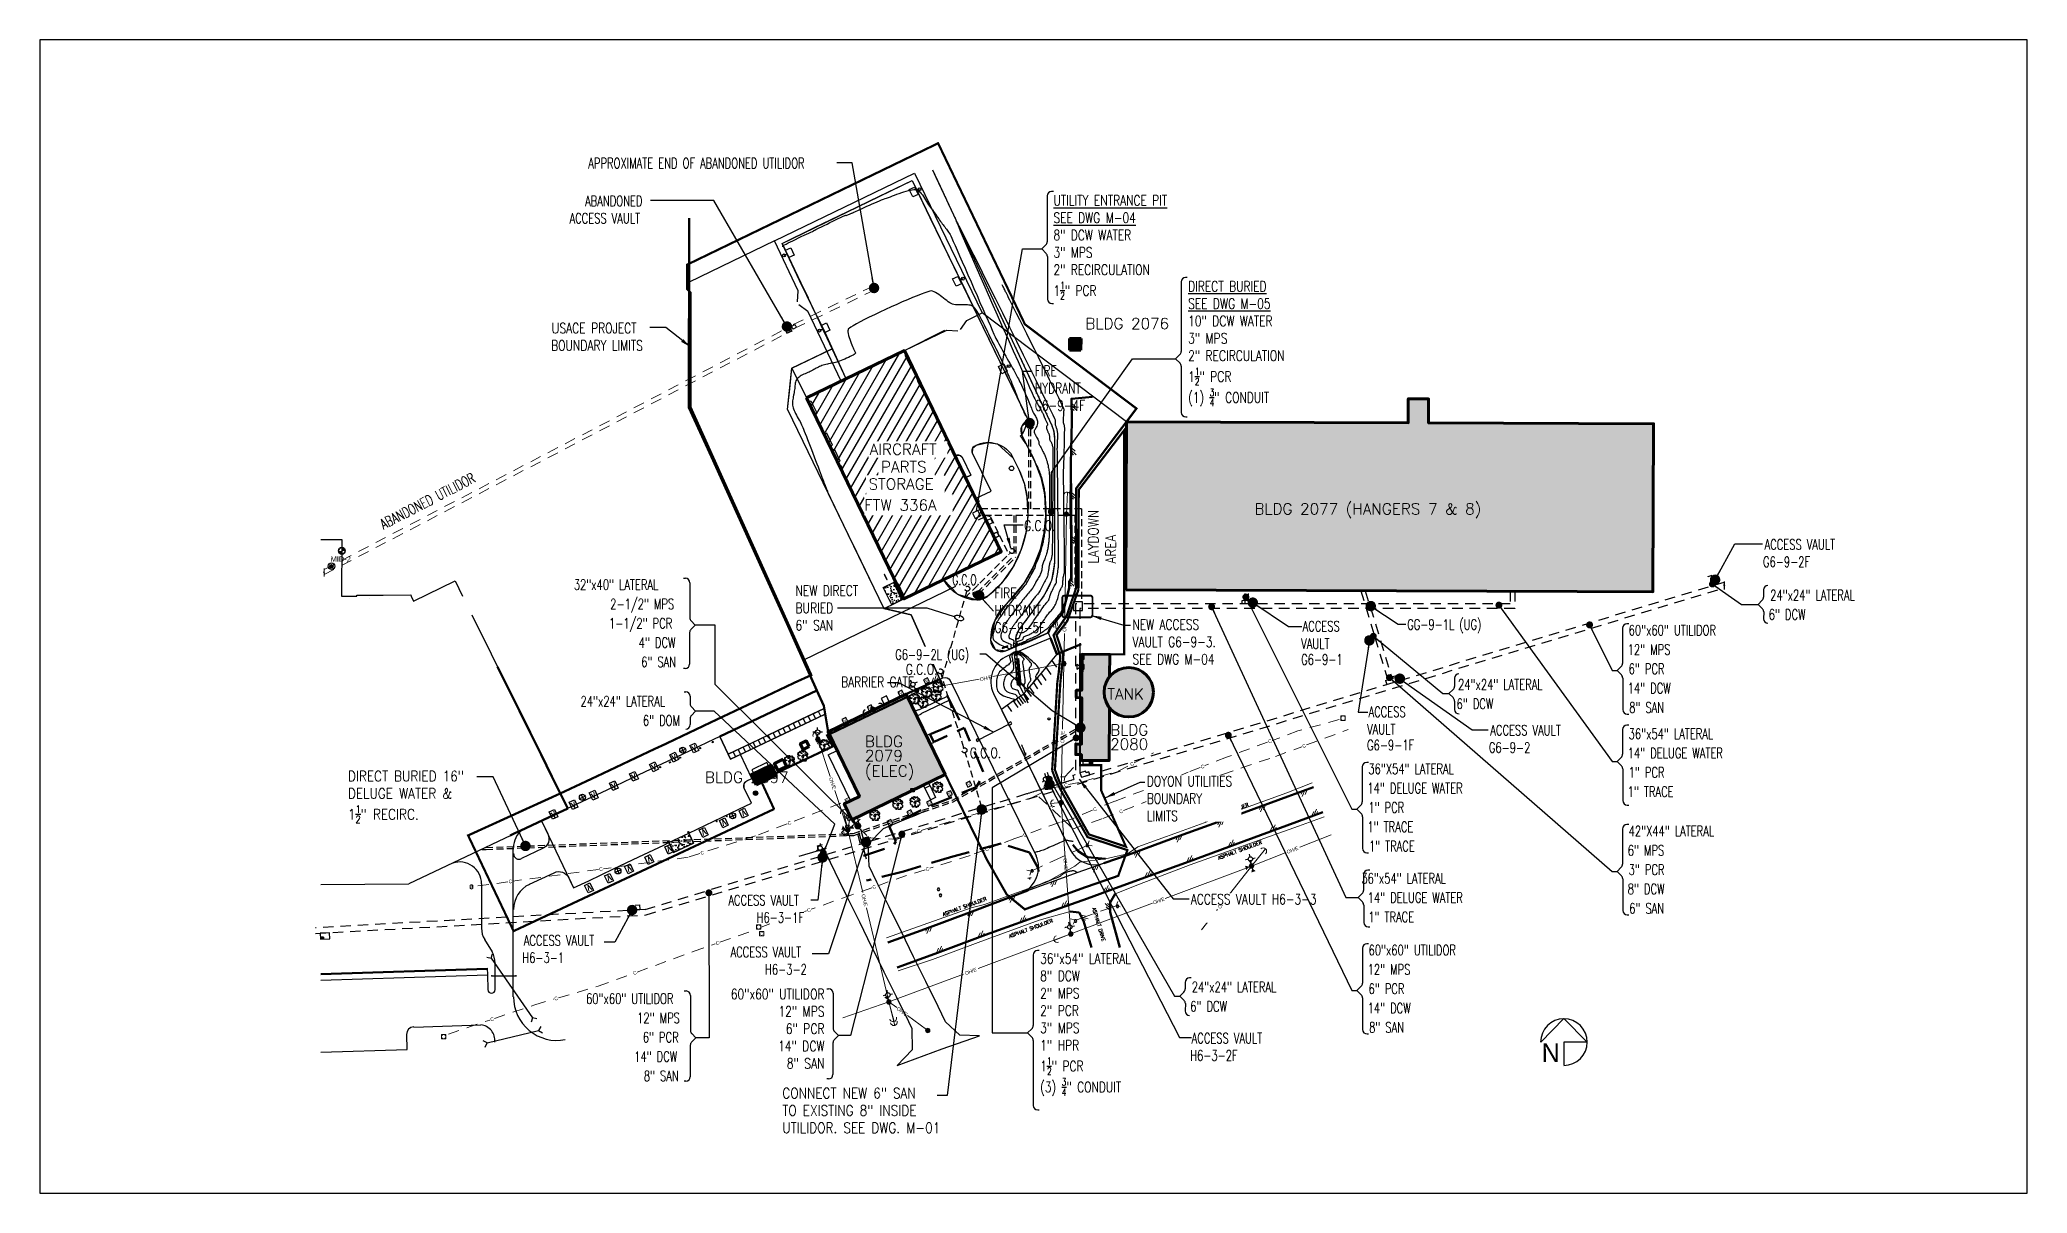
# Model space of a CAD drawing. Header units: inches. Extents: x 27388 to 48883, y 5676 to 18157.
import ezdxf
from ezdxf.enums import TextEntityAlignment as Align

# ---------------------------------------------------------------- set-up
doc = ezdxf.new("R2010")
doc.units = ezdxf.units.IN
doc.header["$LTSCALE"] = 1200
doc.header["$MEASUREMENT"] = 0
for name, pattern in [('ACAD_ISO09W100', [45, 24, -3, 6, -3, 6, -3]), ('D10', [0.175, 0.1, -0.075]), ('D15', [0.225, 0.15, -0.075]), ('D20', [0.3, 0.2, -0.1]), ('DASHED', [0.75, 0.5, -0.25]), ('DASHED4', [0.1875, 0.125, -0.0625]), ('DASHED8', [0.09375, 0.0625, -0.03125]), ('HIDDEN', [0.375, 0.25, -0.125]), ('HIDDEN1', [0.15625, 0.09375, -0.0625]), ('HWSS', [0.515625, 0.28125, -0.046875, 0.046875, -0.046875, 0.046875, -0.046875])]:
    doc.linetypes.add(name, pattern=pattern)
doc.layers.get('Defpoints').update_dxf_attribs({"color": 251})
for name, color, linetype in [('26091_BASE_FUTURE$0$A-SITE-PKNG', 251, 'Continuous'), ('26091_BASE_FUTURE$0$PL_CONC', 251, 'Continuous'), ('26091_BASE_FUTURE$0$PLB_SIDEWALK', 251, 'Continuous'), ('C-3D POLYLINE', 251, 'Continuous'), ('C-BOLLARD', 251, 'Continuous'), ('C-CONCRETE', 251, 'Continuous'), ('C-FORCE PROTECTION', 251, 'Continuous'), ('C-LEGEND-NEW', 251, 'Continuous'), ('C-MISC SITE', 251, 'Continuous'), ('C-NEW FENCELINE', 251, 'FENCELINE3'), ('C-NEW PVMT', 251, 'Continuous'), ('C-NEW SWALE', 251, 'DASHED'), ('C-PROJECT LIMITS', 52, 'DASHED4'), ('C-ROAD-LINE-EXTN', 251, 'HIDDEN'), ('C-ROCK SWALE', 251, 'Continuous'), ('C-SIGN', 251, 'Continuous'), ('C-TOPO-MINR-N', 251, 'Continuous'), ('C-UTIL_NIC', 251, 'Continuous'), ('DOY UTIL BOUNDRY', 10, 'ACAD_ISO09W100'), ('MU-DETL-BUBB', 7, 'HWSS'), ('MU-DIR-BURD', 160, 'DASHED8'), ('MU-EXST-MAIN-UTILDR', 251, 'HIDDEN1'), ('MU-EXST-SITE-NOTE', 251, 'Continuous'), ('MU-SHAD', 251, 'Continuous'), ('MU-SITE-NOTES', 11, 'Continuous'), ('PH_CONC', 251, 'Continuous'), ('Pipes-Water-E-DB-Deluge-16.00', 251, 'DASHED8'), ('Pipes-Water-E-DB-Re-Circ.-01.50', 251, 'DASHED8'), ('PL_CLVRT', 251, 'Continuous'), ('PPSUSD', 251, 'Continuous'), ('PSU_UMH', 251, 'Continuous'), ('PSU_UMH_ALT', 251, 'Continuous'), ('TITLES', 111, 'Continuous'), ('Utilidor-Below-E', 51, 'DASHED8'), ('V-COMM-EQPM', 251, 'Continuous'), ('V-COMM-POLE-GUYS', 251, 'Continuous'), ('V-COMM-SIGN', 251, 'Continuous'), ('V-DOMW-HYDR', 251, 'Continuous'), ('V-DOMW-VLVE', 251, 'Continuous'), ('V-LITE-EXTR', 251, 'Continuous'), ('V-POWR-DEVC', 251, 'Continuous'), ('V-POWR-JBOX', 251, 'Continuous'), ('V-POWR-XFMR-POLM', 251, 'Continuous'), ('V-ROAD-IDEN', 251, 'Continuous'), ('V-SITE-CONC', 251, 'Continuous'), ('V-SITE-SIGN', 251, 'Continuous'), ('V-SITE-VEGE', 251, 'Continuous'), ('V-SITE-WALK', 251, 'Continuous'), ('V-STEM-OTLN', 51, 'Continuous'), ('V-STRM-SIGN', 251, 'Continuous'), ('V-SURV-IDEN', 251, 'Continuous')]:
    doc.layers.add(name, color=color, linetype=linetype)
for name, color, linetype, lineweight in [('E-ELEC-C', 251, 'Continuous', 25), ('V-APRN-OTLN', 251, 'Continuous', 50), ('V-BLDG-OTLN', 31, 'Continuous', 90), ('V-COMM-JBOX', 251, 'Continuous', 18), ('V-COMM-UNDR', 251, 'D10', 18), ('V-EXST-BLDG-OTLN', 34, 'Continuous', 90), ('V-POWR-POLE', 251, 'Continuous', 18), ('V-POWR-POLE-GUYS', 251, 'Continuous', 18), ('V-PRIM-OVHD', 251, 'Continuous', 18), ('V-PVMT-ASPH', 251, 'Continuous', 18), ('V-ROAD-ASPH', 251, 'Continuous', 50), ('V-ROAD-GRVL', 251, 'D20', 50), ('V-ROAD-SHLD', 251, 'Continuous', 20), ('V-SECD-OVHD', 251, 'Continuous', 18), ('V-STRM-CULV', 251, 'D15', 20), ('V-SURV-SYMB', 251, 'Continuous', 35)]:
    doc.layers.add(name, color=color, linetype=linetype, lineweight=lineweight)
doc.styles.add('AR120', font='ARIAL.TTF', dxfattribs={"height": 4.8})
doc.styles.add('AR80', font='ARIAL.TTF', dxfattribs={"height": 3.2})
doc.styles.add('Arial', font='ARIAL.TTF')
doc.styles.add('AU145S00', font='19', dxfattribs={"height": 12})
doc.styles.add('ROMAND', font='romand.shx')
doc.styles.add('RomanS', font='romans.shx', dxfattribs={"width": 0.85})
doc.styles.get("Standard").update_dxf_attribs({"font": 'romans.shx', "width": 0.85})
doc.linetypes.add('FENCELINE3', pattern='A,0.5,-0.1,["X",Standard,S=0.08,R=0,X=-0.04,Y=-0.04],-0.1', length=0.7)
doc.dimstyles.get("Standard").update_dxf_attribs({"dimtxt": 0.09375, "dimasz": 0.09375, "dimexe": 0.0625, "dimexo": 0.0625, "dimgap": 0.03125, "dimtad": 1, "dimdec": 8, "dimzin": 0, "dimdsep": 46, "dimlunit": 4, "dimtxsty": 'RomanS', "dimcen": 0.09, "dimclrd": 254, "dimclre": 254, "dimclrt": 256, "dimadec": 0, "dimazin": 0, "dimtfac": 1, "dimtdec": 8, "dimtofl": 0, "dimtmove": 0, "dimatfit": 3, "dimfxl": 1, "dimtolj": 1, "dimtzin": 0, "dimlwd": -1, "dimlwe": -1, "dimarcsym": 0})
doc.dimstyles.new('X Site Notes', dxfattribs={"dimtxt": 0.09375, "dimasz": 0.09375, "dimexe": 0.0625, "dimexo": 0.0625, "dimgap": 0.03125, "dimtad": 1, "dimdec": 8, "dimzin": 0, "dimdsep": 46, "dimlunit": 4, "dimtxsty": 'RomanS', "dimcen": 0.09, "dimclrd": 253, "dimclre": 253, "dimclrt": 256, "dimadec": 0, "dimazin": 0, "dimtfac": 1, "dimtdec": 8, "dimtofl": 0, "dimtmove": 0, "dimatfit": 3, "dimldrblk": 'DOT', "dimfxl": 1, "dimtolj": 1, "dimtzin": 0, "dimlwd": -1, "dimlwe": -1, "dimarcsym": 0})

msp = doc.modelspace()

# ---------------------------------------------------------------- texts
at = {"layer": 'E-ELEC-C', "style": 'RomanS', "width": 0.8}
for rotation, p in [(25.34, (34027, 10251)), (25.34, (34244, 10354)), (25.34, (34462, 10454)), (25.34, (33592, 10046)), (25.34, (33809, 10148)), (25.34, (33156, 9840)), (25.34, (33374, 9942)), (25.34, (32940, 9736)), (205.34, (34791, 9725)), (205.34, (35006, 9828)), (205.34, (34575, 9621)), (205.34, (33986, 9328)), (205.34, (34200, 9438)), (205.34, (33551, 9124)), (205.34, (33768, 9227)), (205.34, (33334, 9020))]:
    msp.add_text('V', height=62.5, rotation=rotation, dxfattribs=at).set_placement(p)
at = {"layer": 'MU-EXST-SITE-NOTE', "style": 'RomanS', "width": 0.7}
for s, p in [('APPROXIMATE END OF ABANDONED UTILIDOR', (33321, 16765)), ('ABANDONED', (33286, 16356)), ('ACCESS VAULT', (33118, 16169)), ('ACCESS VAULT', (46042, 12640)), ('G6-9-2F', (46025, 12452)), ('      32"x40" LATERAL', (32812, 12205)), ('2-1/2" MPS', (33558, 11996)), ('24"x24" LATERAL', (46103, 12091)), ('1-1/2" PCR', (33544, 11787)), ('ACCESS', (41046, 11755)), ('GG-9-1L (UG)', (42177, 11773)), ('60"x60" UTILIDOR', (44572, 11712)), ('6" DCW', (46087, 11882)), ('4" DCW', (33866, 11578)), ('VAULT', (41030, 11567)), ('12" MPS', (44562, 11503)), ('6" SAN', (33893, 11369)), ('G6-9-1', (41030, 11395)), ('6" PCR', (44572, 11294)), ('24"x24" LATERAL', (42727, 11125)), ('14" DCW', (44562, 11085)), ('      24"x24" LATERAL', (32885, 10944)), ('6" DCW', (42711, 10916)), ('8" SAN', (44578, 10876)), ('6" DOM', (33911, 10735)), ('VAULT', (41743, 10641)), ('ACCESS', (41759, 10829)), ('G6-9-1F', (41743, 10469)), ('G6-9-2', (43060, 10442)), ('ACCESS VAULT', (43076, 10630)), ('36"x54" LATERAL', (44572, 10591)), ('36"X54" LATERAL', (41757, 10212)), ('14" DELUGE WATER', (44562, 10383)), ('14" DELUGE WATER', (41747, 10003)), ('1" PCR', (44572, 10174)), ('1" PCR', (41757, 9794)), ('1" TRACE', (44562, 9965)), ('1" TRACE', (41747, 9585)), ('1" TRACE', (41763, 9376)), ('42"X44" LATERAL', (44572, 9539)), ('6" MPS', (44562, 9330)), ('    36"x54" LATERAL', (41447, 9028)), ('3" PCR', (44572, 9121)), ('14" DELUGE WATER', (41750, 8819)), ('8" DCW', (44562, 8912)), ('6" SAN', (44578, 8703)), ('1" TRACE', (41756, 8610)), ('ACCESS VAULT', (32623, 8356)), ('H6-3-1', (32607, 8169)), ('ACCESS VAULT', (34859, 8231)), ('60"x60" UTILIDOR', (41759, 8251)), ('H6-3-2', (35232, 8043)), ('24"x24" LATERAL', (39847, 7852)), ('12" MPS', (41749, 8042)), ('60"x60" UTILIDOR', (33297, 7726)), ('6" DCW', (39831, 7643)), ('6" PCR', (41759, 7833)), ('12" MPS', (33849, 7517)), ('14" DCW', (41749, 7624)), ('8" SAN', (41765, 7415)), ('6" PCR', (33910, 7308)), ('ACCESS VAULT', (39846, 7298)), ('14" DCW', (33817, 7099)), ('H6-3-2F', (39830, 7111)), ('8" SAN', (33921, 6890))]:
    msp.add_text(s, height=112.5, dxfattribs=at).set_placement(p)
msp.add_text('ABANDONED UTILIDOR', height=112.5, rotation=27.4433, dxfattribs=at).set_placement((31107, 12856))
at = {"layer": 'MU-EXST-SITE-NOTE', "char_height": 112.5, "style": 'RomanS'}
for s, insert, width, attachment_point in [('\\A1;DIRECT BURIED 16" DELUGE WATER & \\P1{\\H0.7x;\\S1/2;}" RECIRC.', (30721, 10246), 1508.15, 1), ('{\\W0.75;60"x60" UTILIDOR 12" MPS\\P6" PCR\\P14" DCW\\P8" SAN}', (35874, 7888), 1154.15, 3)]:
    msp.add_mtext(s, dxfattribs=dict(at, insert=insert, width=width, attachment_point=attachment_point))
at = {"layer": 'MU-SITE-NOTES', "char_height": 112.5, "attachment_point": 1, "style": 'RomanS'}
for s, insert, width in [('\\A1;{\\W0.75;\\LUTILITY ENTRANCE PIT\\PSEE DWG M-04\\P\\l8" DCW WATER\\P3" MPS\\P2" RECIRCULATION\\P1\\H0.7x;\\S1/2;\\H1.4286x;" PCR}', (38352, 16475), 1574.42), ('\\A1;{\\W0.75;\\LDIRECT BURIED\\PSEE DWG M-05\\P\\l10" DCW WATER\\P3" MPS\\P2" RECIRCULATION\\P1\\H0.7x;\\S1/2;\\H1.4286x;" PCR\\P(1) \\H0.7x;\\S3/4;\\H1.4286x;" CONDUIT}', (39809, 15545), 1371.01), ('U{\\W0.75;SACE PROJECT \\PBOUNDARY LIMITS}', (32920, 15093), 2062.5), ('{\\W0.75;FIRE\\PHYDRANT\\PG6-9-4F}', (38150, 14631), 853.34), ('{\\W0.75;G.C.O.}', (38034, 12956), 817.5), ('{\\W0.75;NEW DIRECT\\PBURIED\\P6" SAN}', (35563, 12253), 853.34), ('{\\W0.65;G.C.O.}', (37257, 12370), 817.5), ('{\\W0.75;FIRE\\PHYDRANT\\PG6-9-5F}', (37715, 12228), 853.34), ('{\\W0.75;NEW ACCESS VAULT G6-9-3.\\PSEE DWG M-04}', (39205, 11886), 1012.89), ('{\\W0.75;G.C.O.}', (37447, 10497), 817.5), ('\\A1;{\\W0.75;\\C251;36"x54" LATERAL \\P8" DCW\\P2" MPS\\P2" PCR\\P\\C256;3" MPS\\P1" HPR\\P1\\H0.7x;\\S1/2;\\H1.4286x;" PCR\\P(3) \\H0.7x;\\S3/4;\\H1.4286x;" CONDUIT}', (38209, 8272), 1275.19)]:
    msp.add_mtext(s, dxfattribs=dict(at, insert=insert, width=width))
at = {"layer": 'MU-SITE-NOTES', "color": 12, "insert": (38726, 12489), "char_height": 112.5, "width": 1016.52, "attachment_point": 1, "rotation": 90, "style": 'RomanS'}
msp.add_mtext('LAYDOWN\\PAREA', dxfattribs=at)
at = {"layer": 'MU-SITE-NOTES', "color": 253, "insert": (36054, 11264), "char_height": 112.5, "width": 817.5, "attachment_point": 1, "style": 'RomanS'}
msp.add_mtext('{\\W0.75;BARRIER GATE}', dxfattribs=at)
at = {"layer": 'MU-SITE-NOTES', "insert": (35419, 6816), "char_height": 112.5, "width": 1970.46, "attachment_point": 1}
msp.add_mtext('CONNECT NEW 6" SAN\\PTO EXISTING 8" INSIDE\\PUTILIDOR. SEE DWG. M-01', dxfattribs=at)
at = {"layer": 'TITLES', "style": 'AU145S00'}
msp.add_text('N', height=202, dxfattribs=at).set_placement((43632, 7096))
at = {"layer": 'V-COMM-UNDR', "style": 'AR80'}
for rotation, p in [(20.1711, (40692, 10567)), (20.2571, (41062, 10518)), (27.5801, (39202, 10321)), (11.7725, (38487, 10092)), (21.3952, (39963, 10293)), (17.1182, (40038, 10164)), (20.9737, (35496, 9683)), (16.1174, (37624, 9813)), (316.8615, (38321, 9846)), (22.4941, (38799, 9830)), (21.5892, (39083, 9808)), (316.2498, (36226, 9649)), (16.8124, (36893, 9594)), (19.9005, (38044, 9555)), (17.4742, (34554, 9361)), (20.8759, (37632, 9400)), (7.8025, (32478, 9050)), (7.8025, (33458, 9184)), (17.5007, (36989, 9185)), (19.3301, (36413, 8991)), (19.6635, (35707, 8740)), (19.19, (34719, 8383)), (20.0678, (33824, 8061)), (16.2625, (32973, 7784)), (18.7259, (32280, 7560))]:
    msp.add_text('C', height=38.4, rotation=rotation, dxfattribs=at).set_placement(p, align=Align.MIDDLE)
at = {"layer": 'V-EXST-BLDG-OTLN', "color": 253, "style": 'ROMAND'}
for s, p in [('BLDG 2077 (HANGERS 7 & 8)', (40525, 13021)), ('TANK', (38935, 11017))]:
    msp.add_text(s, height=120, dxfattribs=at).set_placement(p)
at = {"layer": 'V-EXST-BLDG-OTLN', "color": 251, "style": 'ROMAND'}
for s, p in [('BLDG', (38965, 10629)), ('BLDG', (36312, 10505)), ('2080', (38965, 10475)), ('2079', (36312, 10351)), ('(ELEC)', (36312, 10185))]:
    msp.add_text(s, height=120, dxfattribs=at).set_placement(p)
at = {"layer": 'V-EXST-BLDG-OTLN', "color": 251, "char_height": 120, "width": 988.57, "attachment_point": 1, "style": 'ROMAND'}
for s, insert in [('BLDG 2076', (38697, 15146)), ('BLDG 2097', (34582, 10237))]:
    msp.add_mtext(s, dxfattribs=dict(at, insert=insert))
at = {"layer": 'V-PRIM-OVHD', "style": 'AR80'}
for rotation, p in [(20.8424, (40936, 9391)), (20.6121, (39490, 8841)), (20.5043, (37457, 8078))]:
    msp.add_text('OH/E', height=38.4, rotation=rotation, dxfattribs=at).set_placement(p, align=Align.MIDDLE)
at = {"layer": 'V-ROAD-IDEN', "style": 'RomanS'}
for s, rotation, p in [('ASPHALT SHOULDER', 20.2785, (39995, 9693)), ('ASPHALT SHOULDER', 20.2785, (40139, 9285)), ('ASPHALT SHOULDER', 20.2785, (37160, 8674)), ('ASPHALT SHOULDER', 20.2785, (37878, 8437)), ('ASPHALT DRIVE', 286.7337, (38770, 8761))]:
    msp.add_text(s, height=37.5, rotation=rotation, dxfattribs=at).set_placement(p)
at = {"layer": 'V-SECD-OVHD', "style": 'AR80'}
for height, rotation, p in [(38.4, 88.9991, (38471, 11817)), (39.4, 10.7918, (37621, 11251)), (38.4, 88.9078, (38449, 10614)), (39.4, 288.344, (35963, 10111)), (38.4, 274.1795, (38484, 9236)), (38.4, 283.4031, (36309, 8848)), (38.4, 52.0249, (40179, 8814)), (38.4, 323.9694, (36715, 7642))]:
    msp.add_text('OH/E', height=height, rotation=rotation, dxfattribs=at).set_placement(p, align=Align.MIDDLE)
at = {"layer": 'V-SURV-IDEN', "style": 'AR120'}
msp.add_text('MID-2', height=57.6, dxfattribs=at).set_placement((30534, 12509))

# ---------------------------------------------------------------- blocks, each defined once
blk = doc.blocks.new('A$C459D505B')
for points in [[(1011, 1016), (1011, -160), (3219, -160), (3219, -184), (3427, -184), (3427, 1016), (1011, 1016)], [(1059, 1016), (1059, 999), (1203, 999), (1203, 1016)], [(2539, 1016), (2539, 999), (2619, 999), (2619, 1016), (2539, 1016)]]:
    blk.add_lwpolyline(points)
for points in [[(1363, 1016), (1363, 999), (1443, 999), (1443, 1016)], [(2707, 1016), (2707, 999), (2787, 999), (2787, 1016)], [(3059, 999), (3099, 999), (3099, 1016), (3059, 1016)], [(3219, 1016), (3219, 999), (3259, 999), (3259, 1016)], [(1059, -160), (1059, -131), (1203, -131), (1203, -160)], [(1451, -131), (1451, -160), (1595, -160), (1595, -131)], [(1643, -131), (1643, -160), (1787, -160), (1787, -131)], [(1835, -144), (1835, -160), (1875, -160), (1875, -144)], [(3259, -144), (3259, -184), (3387, -184), (3387, -144)]]:
    blk.add_lwpolyline(points, close=True)
blk = doc.blocks.new('COE-FH')
for points in [[(0, 0.05), (0, 0.101)], [(-0.035, -0.035), (-0.071, -0.071)], [(0.035, -0.035), (0.071, -0.071)]]:
    blk.add_lwpolyline(points)
blk.add_circle((0, 0), 0.05)
blk = doc.blocks.new('coe-sbc')
at = {"linetype": 'Continuous'}
h = blk.add_hatch(color=256, dxfattribs=at)
h.paths.add_polyline_path([(0, 0), (-0.073, 0, 0.414214), (0, -0.073)])
h.paths.add_polyline_path([(0, 0.073), (0, 0), (0.073, 0, 0.414214)])
blk.add_circle((0, 0), 0.0728)
blk = doc.blocks.new('coe-anchor')
blk.add_arc((-0.078, 0), 0.0776, 270, 90)
blk = doc.blocks.new('coe-pp')
blk.add_hatch(color=256).paths.add_polyline_path([(-0.05, 0, 1), (0.05, 0, 1)])
blk.add_circle((0, 0), 0.05)
blk = doc.blocks.new('COE-trans')
at = {"linetype": 'Continuous'}
blk.add_hatch(color=256, dxfattribs=at).paths.add_polyline_path([(0, -0.05), (-0.051, -0.138), (0.051, -0.138)])
blk = doc.blocks.new('coe-jbox')
at = {"lineweight": 18}
blk.add_lwpolyline([(-0.032, 0.038), (-0.032, -0.038, 0.360683), (0.032, -0.038), (0.032, 0.038, 0.360683)], format="xyb", close=True, dxfattribs=at)
at = {"style": 'Arial'}
blk.add_text('J', height=0.07, dxfattribs=at).set_placement((0, 0), align=Align.MIDDLE)
blk = doc.blocks.new('COE-VHO')
blk.add_lwpolyline([(0.05, 0.05), (-0.05, 0.05), (-0.05, -0.05), (0.05, -0.05)], close=True)
at = {"style": 'Arial'}
blk.add_text('V', height=0.07, dxfattribs=at).set_placement((0, 0), align=Align.MIDDLE)
blk = doc.blocks.new('coe-tree')
for points in [[(0.082, 0.038), (0.105, 0.032), (0.11, 0.037), (0.111, 0.058), (0.105, 0.063), (0.095, 0.062), (0.088, 0.068), (0.097, 0.073), (0.096, 0.081), (0.083, 0.087), (0.069, 0.069), (0.051, 0.065), (0.06, 0.084), (0.067, 0.096), (0.065, 0.106), (0.057, 0.103), (0.062, 0.115), (0.049, 0.114), (0.038, 0.107), (0.031, 0.117), (0.031, 0.121), (0.024, 0.117), (0.014, 0.095), (0.008, 0.086), (0.002, 0.099), (0, 0.123), (-0.013, 0.123), (-0.013, 0.12), (-0.007, 0.118), (-0.011, 0.112), (-0.018, 0.114), (-0.028, 0.123), (-0.039, 0.123), (-0.038, 0.117), (-0.034, 0.114), (-0.047, 0.107), (-0.05, 0.104), (-0.043, 0.094), (-0.045, 0.083), (-0.031, 0.074), (-0.017, 0.062), (-0.031, 0.064), (-0.051, 0.078), (-0.062, 0.108), (-0.07, 0.11), (-0.078, 0.1), (-0.079, 0.092), (-0.077, 0.084), (-0.087, 0.082), (-0.104, 0.078), (-0.115, 0.073), (-0.12, 0.068), (-0.111, 0.06), (-0.094, 0.06), (-0.091, 0.058), (-0.103, 0.053), (-0.116, 0.048), (-0.119, 0.041), (-0.114, 0.037), (-0.099, 0.04), (-0.094, 0.034), (-0.083, 0.024), (-0.059, 0.023), (-0.065, 0.014), (-0.106, 0.008), (-0.113, -0.001), (-0.118, -0.012), (-0.103, -0.016), (-0.106, -0.022), (-0.111, -0.033), (-0.091, -0.058), (-0.088, -0.057), (-0.069, -0.053), (-0.063, -0.066), (-0.07, -0.08), (-0.056, -0.099), (-0.033, -0.104), (-0.035, -0.1), (-0.044, -0.091), (-0.035, -0.093), (-0.031, -0.102), (-0.026, -0.105), (-0.019, -0.104), (-0.021, -0.094), (-0.024, -0.086), (-0.013, -0.074), (-0.008, -0.06), (-0.002, -0.05), (0.002, -0.053), (0.004, -0.064), (-0.001, -0.078), (0.006, -0.101), (0.02, -0.105), (0.039, -0.105), (0.043, -0.087), (0.047, -0.087), (0.053, -0.095), (0.047, -0.105), (0.057, -0.102), (0.06, -0.094), (0.058, -0.086), (0.066, -0.089), (0.067, -0.094), (0.066, -0.098), (0.072, -0.102), (0.079, -0.093), (0.07, -0.074), (0.062, -0.064), (0.07, -0.059), (0.082, -0.06), (0.092, -0.062), (0.103, -0.056), (0.113, -0.052), (0.108, -0.037), (0.114, -0.022), (0.106, -0.013), (0.097, -0.007), (0.085, -0.001), (0.094, 0.006), (0.087, 0.018), (0.064, 0.022), (0.048, 0.02), (0.05, 0.031), (0.066, 0.038)], [(0.014, -0.013), (0.021, -0.008), (0.013, 0.001), (0.011, 0.008), (0.023, 0.013), (0.028, 0.024), (0.021, 0.032), (0.007, 0.024), (-0.006, 0.022), (-0.014, 0.02), (-0.012, 0.006), (-0.029, 0.004), (-0.026, -0.011), (-0.014, -0.014), (-0.006, -0.018), (0.008, -0.024), (0.021, -0.019)]]:
    blk.add_lwpolyline(points, close=True)
blk = doc.blocks.new('coe-mh')
at = {"linetype": 'Continuous'}
blk.add_lwpolyline([(-0.05, -0.05), (0.05, -0.05), (0.05, 0.05), (-0.05, 0.05)], close=True, dxfattribs=at)
blk.add_circle((0, 0), 0.05, dxfattribs=at)
blk = doc.blocks.new('coe-pedc')
blk.add_lwpolyline([(-0.05, -0.05), (0.05, -0.05), (0.05, 0.05), (-0.05, 0.05)], close=True)
at = {"style": 'Arial'}
blk.add_text('C', height=0.07, dxfattribs=at).set_placement((0, 0), align=Align.MIDDLE)
blk = doc.blocks.new('coe-bcmc')
blk.add_lwpolyline([(-0.03, 0.052), (-0.06, 0), (-0.03, -0.052), (0.03, -0.052), (0.06, 0), (0.03, 0.052)], close=True)
at = {"style": 'Arial'}
blk.add_text('C', height=0.07, dxfattribs=at).set_placement((0, 0), align=Align.MIDDLE)
blk = doc.blocks.new('coe-cmp')
blk.add_lwpolyline([(0.076, 0.065), (0, 0), (0.076, -0.065)])
blk = doc.blocks.new('COE-signp')
blk.add_lwpolyline([(-0.015, 0.026), (-0.03, 0), (-0.015, -0.026), (0.015, -0.026), (0.03, 0), (0.015, 0.026)], close=True)
blk = doc.blocks.new('COE-valve')
blk.add_lwpolyline([(0.086, -0.052), (0.086, 0.052), (0, 0.002), (-0.086, 0.052), (-0.086, -0.052), (0, -0.002), (0.086, -0.052)])
blk = doc.blocks.new('COE-pede')
blk.add_lwpolyline([(-0.05, -0.05), (0.05, -0.05), (0.05, 0.05), (-0.05, 0.05)], close=True)
at = {"style": 'Arial'}
blk.add_text('E', height=0.07, dxfattribs=at).set_placement((0, 0), align=Align.MIDDLE)
blk = doc.blocks.new('p1')
at = {"color": 0}
for p, q in [((-0.7, 0), (0.32, 1.09)), ((0, 0), (1.27, 1.36)), ((0.7, 0), (1.31, 0.66))]:
    blk.add_line(p, q, dxfattribs=at)
blk = doc.blocks.new('p2')
at = {"color": 0}
for p, q in [((0, 0), (-1.27, -1.36)), ((0.7, 0), (-0.32, -1.09)), ((-0.7, 0), (-1.31, -0.66))]:
    blk.add_line(p, q, dxfattribs=at)
blk = doc.blocks.new('COE-ppl')
blk.add_hatch(color=256).paths.add_polyline_path([(-0.05, 0, 1), (0.05, 0, 1)])
blk.add_circle((0, 0), 0.05)
at = {"layer": 'V-LITE-EXTR'}
for points in [[(0.05, 0), (0.11, 0)], [(0.16, 0.05), (0.16, 0.109)], [(0.16, 0.05), (0.16, 0.104)], [(0.21, 0), (0.269, 0)], [(0.16, -0.109), (0.16, -0.05)]]:
    blk.add_lwpolyline(points, dxfattribs=at)
blk.add_circle((0.16, 0), 0.05, dxfattribs=at)
blk = doc.blocks.new('A$C6F484106')
at = {"layer": 'C-LEGEND-NEW'}
h = blk.add_hatch(color=256, dxfattribs=at)
edge = h.paths.add_edge_path()
edge.add_arc((-56, -70.1), 0.592, 0, 360)
blk.add_line((-57.4, -70.7), (-54.7, -70.7), dxfattribs=at)
blk = doc.blocks.new('Psdmh')
at = {"color": 0}
for p, q in [((-0.034, 0.008), (0.034, 0.008)), ((-0.03, 0.019), (0.03, 0.019)), ((-0.018, 0.03), (0.018, 0.03)), ((-0.035, -0.004), (0.035, -0.004)), ((-0.032, -0.015), (0.032, -0.015)), ((-0.024, -0.026), (0.024, -0.026))]:
    blk.add_line(p, q, dxfattribs=at)
for radius in [0.0706, 0.0353]:
    blk.add_circle((0, 0), radius)
blk = doc.blocks.new('SIGN')
at = {"layer": 'C-SIGN'}
h = blk.add_hatch(color=256, dxfattribs=at)
edge = h.paths.add_edge_path()
edge.add_arc((1391271.7, 3961353.1), 0.417, 0, 360)
for points in [[(1391271.7, 3961352.7), (1391270.7, 3961352.7)], [(1391271.7, 3961352.7), (1391272.7, 3961352.7)]]:
    blk.add_lwpolyline(points, dxfattribs=at)
blk.add_circle((1391271.7, 3961353.1), 0.417, dxfattribs=at)
blk = doc.blocks.new('A$C2AE46CBC')
at = {"layer": 'E-ELEC-C'}
blk.add_line((77, 67), (112, 83), dxfattribs=at)
blk.add_lwpolyline([(0, 80), (58, 107), (96, 28), (38, 0)], close=True, dxfattribs=at)
blk.add_circle((112, 83), 15.4, dxfattribs=at)
blk = doc.blocks.new('A$C74487909')
at = {"layer": 'E-ELEC-C'}
for p, q in [((-1602, -212), (-1543, -186)), ((-1586, -170), (-1559, -228)), ((-2686, -722), (-2628, -695)), ((-2670, -679), (-2643, -738)), ((-1061, -922), (-1003, -895)), ((-1045, -879), (-1019, -938)), ((-2301, -1519), (-2243, -1493)), ((-2285, -1477), (-2259, -1535))]:
    blk.add_line(p, q, dxfattribs=at)
for centre in [(-1572, -199), (-2657, -708), (-1032, -908), (-2272, -1506)]:
    blk.add_circle(centre, 32.2, dxfattribs=at)
for p in [(878, 5787), (1346, 4820), (1842, 3874)]:
    blk.add_blockref('A$C2AE46CBC', p, dxfattribs=at)
at = {"layer": 'E-ELEC-C', "rotation": 180}
for p in [(-365, 5238), (20, 4424)]:
    blk.add_blockref('A$C2AE46CBC', p, dxfattribs=at)
blk = doc.blocks.new('_Dot')
at = {"color": 0, "linetype": 'ByBlock', "lineweight": -2}
blk.add_line((-0.5, 0), (-1, 0), dxfattribs=at)
at = {"color": 0, "linetype": 'ByBlock', "const_width": 0.5}
blk.add_lwpolyline([(-0.25, 0, 1), (0.25, 0, 1)], format="xyb", close=True, dxfattribs=at)

# ---------------------------------------------------------------- hatches: boundary and pattern name
at = {"layer": 'C-CONCRETE'}
h = msp.add_hatch(dxfattribs=at)
h.set_pattern_fill('AR-CONC', color=256, scale=12, style=0)
h.set_pattern_definition([(50, (36594.02, 12163.046), (86.07, -7.53), [9, -99]), (355, (36594.02, 12163.05), (-16.65, 90.263), [7.2, -79.2]), (100.45, (36601.19, 12162.42), (69.42, 82.733), [7.65, -84.137]), (46.184, (36594.02, 12187.05), (128.07, -19.86), [13.5, -148.5]), (96.636, (36604.69, 12185.39), (112.16, 116.894), [11.473, -126.206]), (351.184, (36594.02, 12187.05), (112.16, 116.89), [10.8, -118.8]), (21, (36606.02, 12181.046), (71.63, -48.314), [9, -99]), (326, (36606.02, 12181.05), (29.198, 87.02), [7.2, -79.2]), (71.45, (36611.986, 12177.02), (100.827, 38.704), [7.65, -84.137]), (37.5, (36594.017, 12163.046), (1.459, 39.9473), [0, -78.24, 0, -80.4, 0, -79.5]), (7.5, (36594.017, 12163.046), (31.568, 47.329), [0, -45.84, 0, -76.44, 0, -30.3]), (327.5, (36567.257, 12163.046), (64.0587, -2.7066), [0, -30, 0, -93.6, 0, -124.2]), (317.5, (36555.257, 12163.046), (69.982, 12.013), [0, -39, 0, -62.16, 0, -88.2])])
h.paths.add_polyline_path([(36734, 12107), (36602, 12043), (36511, 12230), (36643, 12294)])
h = msp.add_hatch(dxfattribs=at)
h.set_pattern_fill('AR-CONC', color=256, scale=12, style=0)
h.set_pattern_definition([(50, (34298.19, 9443.88), (86.071, -7.53), [9, -99]), (355, (34298.19, 9443.88), (-16.65, 90.263), [7.2, -79.2]), (100.45, (34305.36, 9443.25), (69.42, 82.733), [7.65, -84.137]), (46.184, (34298.19, 9467.88), (128.07, -19.86), [13.5, -148.5]), (96.636, (34308.86, 9466.23), (112.16, 116.89), [11.473, -126.206]), (351.184, (34298.19, 9467.88), (112.16, 116.89), [10.8, -118.8]), (21, (34310.19, 9461.88), (71.63, -48.314), [9, -99]), (326, (34310.19, 9461.88), (29.198, 87.02), [7.2, -79.2]), (71.45, (34316.16, 9457.855), (100.827, 38.704), [7.65, -84.137]), (37.5, (34298.187, 9443.88), (1.459, 39.9473), [0, -78.24, 0, -80.4, 0, -79.5]), (7.5, (34298.187, 9443.88), (31.568, 47.329), [0, -45.84, 0, -76.44, 0, -30.3]), (327.5, (34271.427, 9443.88), (64.0587, -2.7066), [0, -30, 0, -93.6, 0, -124.2]), (317.5, (34259.43, 9443.88), (69.982, 12.013), [0, -39, 0, -62.16, 0, -88.2])])
h.paths.add_polyline_path([(34460, 9465), (34243, 9362), (34191, 9470), (34408, 9573)])
at = {"layer": 'C-ROCK SWALE', "ltscale": 0.025}
h = msp.add_hatch(dxfattribs=at)
h.set_pattern_fill('GRAVEL', color=256, scale=60, style=0)
h.set_pattern_definition([(228.0128, (37982.666, 11234.2026), (-479.99989, -540.00008), [8.072, -799.1453]), (184.9697, (37977.266, 11228.2026), (720.000063, 59.999478), [13.852, -1371.3555]), (132.5104, (37963.466, 11227.0026), (599.999443, -660.00052), [9.7673, -966.962]), (267.2737, (37940.066, 11212.0026), (59.99976, 1200.000018), [12.6143, -1248.8135]), (292.8337, (37939.466, 11199.4026), (-300.000594, 719.999785), [12.3693, -1224.5624]), (357.2737, (37944.266, 11188.0026), (-1200.000018, 59.99976), [12.6143, -1248.8135]), (37.6942, (37956.866, 11187.4026), (-780.00044, -599.999424), [16.6817, -1651.491]), (72.2553, (37970.066, 11197.6026), (420.000646, 1319.999774), [15.7493, -1559.1793]), (121.4296, (37974.866, 11212.6026), (-480.000494, 779.999702), [12.657, -1253.0444]), (175.2364, (37968.266, 11223.4026), (660.00006, -59.99949), [14.45, -708.0458]), (222.3974, (37953.866, 11224.6026), (-720.000441, -659.999525), [18.6869, -1850.0025]), (138.814, (37999.466, 11211.4026), (-420.00018, 359.99984), [6.378, -631.4306]), (171.4692, (37994.666, 11215.6026), (779.999897, -120.000475), [12.1342, -1201.2907]), (225, (37982.666, 11217.403), (-7e-15, -60), [8.485, -76.368]), (203.1986, (37978.466, 11224.6026), (299.99998, 120.00008), [4.5695, -452.377]), (291.8014, (37974.266, 11222.803), (-60, 180), [6.462, -316.648]), (30.964, (37976.666, 11216.803), (179.9999, 120.00015), [10.496, -339.3614]), (161.565, (37985.666, 11222.203), (120, -59.9999), [7.5895, -182.147]), (16.3895, (37939.466, 11222.8026), (600.00013, 179.999563), [10.632, -1052.5707]), (70.3462, (37949.666, 11225.8026), (-239.999715, -660.00013), [8.9197, -883.0445]), (293.1986, (37985.666, 11234.2026), (-120.00008, 299.99998), [9.139, -447.8075]), (343.6105, (37989.266, 11225.8026), (-600.00013, 179.999563), [10.632, -1052.5707]), (339.444, (37939.466, 11185.6026), (-300.00011, 119.99976), [10.253, -502.3874]), (294.7751, (37949.066, 11182.0026), (-299.99953, 660.000205), [8.5907, -850.4786]), (66.8014, (37986.266, 11174.2026), (120.00008, 299.99998), [9.139, -447.8075]), (17.354, (37989.866, 11182.6026), (-780.00012, -239.99967), [10.0579, -995.7254]), (69.444, (37956.866, 11174.2026), (-119.99976, -300.00011), [5.1264, -507.514]), (101.31, (37982.666, 11174.203), (-59.99986, 240.00005), [3.0594, -302.882]), (165.964, (37982.066, 11177.203), (180, -59.9999), [12.369, -235.017]), (186.009, (37970.066, 11180.2026), (599.999985, 59.99996), [11.463, -1134.8354]), (303.69, (37976.666, 11211.403), (-60.0001, 120), [8.653, -207.68]), (353.1572, (37981.466, 11204.2026), (1019.999962, -120.00048), [15.1076, -1495.6538]), (60.9454, (37996.466, 11202.4026), (-240, -420.00002), [6.1774, -611.5604]), (90, (37999.466, 11207.8), (-60, 60), [3.6, -56.4]), (120.2564, (37968.866, 11182.0026), (239.99969, -420.00015), [8.3354, -825.2112]), (48.0128, (37964.666, 11189.2026), (479.999894, 540.00008), [16.1443, -791.073]), (0, (37975.466, 11201.2), (60, 60), [15.6, -44.4]), (325.3048, (37991.066, 11201.2026), (-599.999656, 420.000517), [9.4868, -939.1964]), (254.0546, (37998.866, 11195.803), (-60, -240), [8.736, -428.0705]), (207.646, (37996.466, 11187.4026), (-1139.999748, -600.000463), [14.224, -1408.1684]), (175.4261, (37983.866, 11180.8026), (-780.000033, 59.999688), [15.048, -1489.7444])])
h.paths.add_polyline_path([(37964, 11174), (37939, 11460), (37975, 11463), (38000, 11177)])
at = {"layer": 'MU-SHAD'}
for points in [[(38651, 14924), (38526, 14926), (38524, 14799), (38649, 14798)], [(39135, 12204), (44017, 12188), (44835, 12185), (44835, 12210), (44841, 14003), (42408, 14011), (42409, 14271), (42189, 14272), (42189, 14013), (39141, 14023)], [(38959, 11266, 0.172688), (38898, 11097, 0.16952), (38956, 10930)], [(37013, 10551), (36970, 10624), (36976, 10627), (36854, 10880), (36772, 11048), (35927, 10643), (36253, 9970), (36156, 9923), (36160, 9914), (36117, 9893), (36112, 9902), (36088, 9890), (36146, 9770, -0.173452), (36153, 9755), (36156, 9750, -0.322456), (36170, 9726), (36168, 9725), (36172, 9717), (36809, 10026), (36809, 10056), (36845, 10056), (36845, 10043), (36947, 10092), (36944, 10097), (36988, 10112), (37180, 10206)], [(35136, 10095), (35351, 10200), (35298, 10308), (35083, 10203)]]:
    msp.add_hatch(color=256, dxfattribs=at).paths.add_polyline_path(points)
h = msp.add_hatch(dxfattribs=at)
h.set_pattern_fill('ANSI31', color=8, scale=720, angle=15, style=0)
h.paths.add_polyline_path([(35681, 14282), (36734, 12107), (37786, 12617), (36740, 14794)])
h = msp.add_hatch(color=256, dxfattribs=at)
edge = h.paths.add_edge_path()
edge.add_arc((39166, 11097), 267, 0, 360)
h.paths.add_polyline_path([(38654, 10360), (38953, 10358), (38960, 11507), (38661, 11509), (38658, 11119), (38598, 11119), (38598, 11039), (38658, 11038), (38655, 10536), (38592, 10536), (38592, 10423), (38654, 10422)])

# ---------------------------------------------------------------- linework, layer by layer
at = {"layer": '26091_BASE_FUTURE$0$A-SITE-PKNG'}
for p, q in [((32510, 7802), (32510, 9417)), ((32166, 9025), (32166, 8544)), ((32200, 8422), (32280, 8288)), ((30427, 7983), (32230, 8041)), ((32230, 8041), (32235, 7880)), ((32314, 7880), (32314, 8167)), ((31362, 7233), (31357, 7394)), ((31433, 7475), (32158, 7499)), ((30427, 7203), (31362, 7233))]:
    msp.add_line(p, q, dxfattribs=at)
at = {"layer": '26091_BASE_FUTURE$0$A-SITE-PKNG', "const_width": 9.84}
for points in [[(32282, 8032, -1), (32275, 8025, -1)], [(32543, 8030, -1), (32534, 8027, -1)]]:
    msp.add_lwpolyline(points, format="xyb", close=True, dxfattribs=at)
at = {"layer": '26091_BASE_FUTURE$0$A-SITE-PKNG'}
msp.add_lwpolyline([(32278, 8029), (32538, 8029)], dxfattribs=at)
for centre, radius, start, end in [((32747, 9417), 236, 127.0562, 180), ((31930, 9025), 236, 0, 108.5405), ((32402, 8544), 236, 180.0038, 211.2299), ((32077, 8167), 236, 359.9996, 30.758), ((32274, 7880), 39.4, 180, 0), ((32983, 7802), 472, 180, 280.8382), ((31435, 7397), 78.7, 91.8297, 181.8297), ((32143, 7332), 167, 353.3211, 84.7616)]:
    msp.add_arc(centre, radius, start, end, dxfattribs=at)
at = {"layer": '26091_BASE_FUTURE$0$PL_CONC'}
for p, q in [((30427, 12749), (30654, 12749)), ((30654, 12749), (30653, 12137)), ((31430, 12084), (31880, 12301)), ((31880, 12301), (31961, 12137)), ((30653, 12137), (30818, 12136)), ((30817, 12148), (31403, 12150)), ((30818, 12136), (30817, 12148)), ((31403, 12150), (31404, 12138)), ((31404, 12138), (31430, 12084)), ((32061, 11936), (33098, 9841)), ((33098, 9841), (31381, 9024)), ((30427, 9018), (31381, 9024))]:
    msp.add_line(p, q, dxfattribs=at)
at = {"layer": '26091_BASE_FUTURE$0$PLB_SIDEWALK'}
for p, q in [((30427, 8054), (32227, 8112)), ((30427, 8042), (32228, 8100)), ((32227, 8112), (32230, 8041))]:
    msp.add_line(p, q, dxfattribs=at)
at = {"layer": 'C-3D POLYLINE'}
for points, elevation in [([(36740, 14794), (37177, 15013)], 5470), ([(38039, 11168), (37977, 11214)], 5424), ([(38273, 11224), (38217, 11305)], 5436), ([(37704, 11082), (37788, 10911), (37920, 10642), (38052, 10372), (38184, 10103), (38317, 9834), (38449, 9564), (38530, 9399)], 5451), ([(37969, 10934), (37920, 11003)], 5424), ([(38002, 10954), (37952, 11025)], 5418), ([(38028, 10971), (37978, 11043)], 5424), ([(38084, 11017), (38036, 11086)], 5412), ([(38113, 11051), (38064, 11121)], 5424), ([(38143, 11083), (38093, 11156)], 5436), ([(37902, 10890), (37855, 10959)], 5436)]:
    msp.add_lwpolyline(points, dxfattribs=dict(at, elevation=elevation))
for points in [[(37514, 13196), (37676, 13274)], [(38388, 11368), (38334, 11445)], [(38184, 11133), (38134, 11205)], [(38227, 11179), (38175, 11254)], [(38327, 11289), (38271, 11369)], [(37982, 11176), (38075, 10981)], [(38051, 10986), (38000, 11059)], [(38077, 11010), (38029, 11078)]]:
    msp.add_lwpolyline(points, dxfattribs=at)
for points in [[(36108, 14488, 5452), (35988, 14750, 5438), (35960, 14812, 5438), (35798, 15152, 5437), (35686, 15390, 5436), (35606, 15552, 5434), (35417, 15954, 5430), (35768, 16124, 5430), (36119, 16294, 5430), (36470, 16464, 5430), (36822, 16634, 5429), (37015, 16234, 5433), (37209, 15835, 5436), (37402, 15435, 5439), (37596, 15035, 5446), (37789, 14636, 5446), (37983, 14236, 5442), (38077, 14042, 5442), (38005, 13968, 5446), (38011, 13876, 5442), (38080, 13733, 5442), (38149, 13590, 5442), (38215, 13422, 5443), (38253, 13241, 5443), (38266, 13002, 5444), (38248, 12822, 5444), (38206, 12642, 5445), (38136, 12462, 5445), (38034, 12282, 5446), (37840, 12052, 5446), (37716, 11875, 5446), (37671, 11663, 5447), (37721, 11560, 5447), (37835, 11547, 5447), (37853, 11554, 5447), (37963, 11600, 5447), (38074, 11646, 5447), (38185, 11692, 5447), (38296, 11739, 5446)], [(35960, 14812, 5438), (35742, 14709, 5437), (35523, 14605, 5437), (35681, 14282, 5452)], [(37164, 12316, 5450), (37792, 12620, 5452), (37721, 12767, 5452), (37764, 12788, 5451), (37743, 12831, 5451), (37700, 12810, 5452), (37651, 12911, 5452), (37694, 12932, 5451), (37674, 12975, 5451), (37630, 12954, 5452), (37514, 13196, 5452), (37405, 13419, 5452), (37289, 13660, 5452), (37068, 14115, 5452), (36740, 14794, 5452), (36108, 14488, 5452)], [(35476, 14156, 5438), (35500, 14380, 5438), (35523, 14605, 5438)], [(38003, 11612, 5449), (38087, 11647, 5448), (38296, 11739, 5446), (38316, 11791, 5445), (38452, 11957, 5445), (38522, 12225, 5442), (38523, 12301, 5442), (38546, 12307, 5444), (38548, 12669, 5444), (38542, 13146, 5444), (38539, 13572, 5442), (38551, 14028, 5442), (38545, 14273, 5441)], [(37477, 13737, 5450), (37516, 13770, 5451), (37647, 13800, 5448), (37745, 13784, 5446), (37917, 13631, 5445), (37977, 13507, 5445), (38033, 13361, 5446), (38064, 13207, 5446), (38074, 13002, 5447), (38054, 12822, 5447), (38004, 12642, 5448), (37920, 12462, 5449), (37793, 12282, 5448), (37643, 12135, 5448), (37525, 12094, 5449), (37318, 12154, 5449), (37164, 12316, 5450)], [(37289, 13660, 5452), (37335, 13663, 5451), (37369, 13632, 5451), (37459, 13445, 5451), (37405, 13419, 5452)], [(37514, 13196, 5452), (37676, 13274, 5449), (37576, 13479, 5449), (37477, 13685, 5452), (37478, 13739, 5450)], [(36519, 12002, 5448), (36811, 11934, 5450), (36966, 11585, 5452), (37121, 11237, 5453)], [(37121, 11237, 5453), (36966, 11585, 5452), (36811, 11934, 5450), (36519, 12002, 5448)], [(38319, 11683, 5447), (38354, 11597, 5448), (38389, 11511, 5448)], [(38389, 11511, 5448), (38334, 11445, 5448), (38271, 11369, 5448), (38237, 11325, 5448), (38175, 11254, 5445), (38134, 11205, 5442), (38094, 11156, 5436), (38065, 11121, 5424), (38035, 11086, 5412), (38029, 11078, 5411), (38021, 11070, 5412), (37979, 11044, 5424), (37950, 11024, 5436), (37920, 11003, 5447), (37855, 10958, 5448), (37788, 10911, 5452)], [(37953, 11509, 5406), (37982, 11176, 5405)], [(34742, 10617, 5433), (34996, 10738, 5435), (35267, 10866, 5436), (35538, 10995, 5437), (35794, 11117, 5438), (35869, 10950, 5437), (35873, 10922, 5437), (35628, 10805, 5436), (35357, 10676, 5435), (35086, 10547, 5434), (34833, 10427, 5432)], [(35873, 10922, 5437), (35883, 10860, 5437), (35654, 10751, 5436), (35383, 10622, 5435), (35112, 10493, 5434), (34967, 10424, 5432)], [(36398, 8317, 5446), (36518, 8073, 5445), (36650, 7804, 5448), (36782, 7534, 5453), (36818, 7460, 5455), (36823, 7227, 5461), (36662, 7060, 5467), (37148, 7238, 5467), (37552, 7380, 5462), (37339, 7386, 5464), (37184, 7531, 5458), (37103, 7697, 5451), (36971, 7966, 5446), (36839, 8235, 5444), (36707, 8505, 5444), (36575, 8774, 5447), (36443, 9043, 5448), (36359, 9215, 5451), (36347, 9453, 5452), (36513, 9624, 5453), (36641, 9677, 5451), (36752, 9723, 5450), (36862, 9769, 5448), (36973, 9816, 5447)], [(35600, 9324, 5453), (35810, 9384, 5453), (35855, 9386, 5452), (35888, 9356, 5452), (36035, 9056, 5452), (36121, 8881, 5450), (36253, 8612, 5448), (36385, 8342, 5446), (36398, 8317, 5446)]]:
    msp.add_polyline3d(points, dxfattribs=at)
at = {"layer": 'C-3D POLYLINE', "ltscale": 0.025}
msp.add_polyline3d([(37043, 16748, 5419), (38334, 13985, 5413), (38356, 13921, 5413), (38362, 13858, 5412), (38362, 12495, 5410), (38332, 12307, 5409), (38247, 12142, 5409), (37975, 11768, 5408), (37944, 11696, 5408), (37944, 11617, 5407)], dxfattribs=at)
at = {"layer": 'C-BOLLARD'}
for centre in [(34186, 9481), (34403, 9584)]:
    msp.add_circle(centre, 6, dxfattribs=at)
at = {"layer": 'C-CONCRETE', "elevation": 5470, "flags": 128}
for points in [[(37405, 13419), (37459, 13445)], [(37694, 12932), (37674, 12975), (37630, 12954), (37651, 12911), (37694, 12932)], [(37764, 12788), (37721, 12767), (37700, 12810), (37743, 12831), (37764, 12788)], [(36734, 12107), (36602, 12043), (36511, 12230), (36643, 12294), (36734, 12107)]]:
    msp.add_lwpolyline(points, dxfattribs=at)
at = {"layer": 'C-CONCRETE', "flags": 128}
msp.add_lwpolyline([(37514, 13196), (37676, 13274)], dxfattribs=at)
at = {"layer": 'C-CONCRETE'}
for points in [[(34833, 10427), (35873, 10922)], [(34858, 10372), (35883, 10860)], [(35537, 10762), (35563, 10708)], [(35591, 10788), (35617, 10733)], [(35645, 10813), (35671, 10759)], [(35699, 10839), (35725, 10785)], [(35754, 10865), (35779, 10811)], [(35808, 10891), (35834, 10836)], [(35104, 10555), (35129, 10501)], [(35158, 10581), (35184, 10527)], [(35212, 10607), (35238, 10553)], [(35266, 10633), (35292, 10579)], [(35320, 10659), (35346, 10604)], [(35374, 10684), (35400, 10630)], [(35429, 10710), (35454, 10656)], [(35483, 10736), (35509, 10682)], [(34887, 10452), (34913, 10398)], [(34941, 10478), (34967, 10424)], [(34995, 10504), (35021, 10450)], [(35049, 10530), (35075, 10476)], [(34460, 9465), (34243, 9362), (34191, 9470), (34408, 9573), (34460, 9465)]]:
    msp.add_lwpolyline(points, dxfattribs=at)
msp.add_lwpolyline([(34460, 9465), (34243, 9362), (34191, 9470), (34408, 9573)], close=True, dxfattribs=at)
at = {"layer": 'C-FORCE PROTECTION'}
msp.add_line((37291, 12242), (35647, 11446), dxfattribs=at)
at = {"layer": 'C-LEGEND-NEW'}
msp.add_lwpolyline([(38011, 13877), (38150, 13590, -0.088923), (38258, 13204), (38258, 13204, -0.236426), (37840, 12052, 0.203783), (37671, 11663, 0.543587), (37835, 11547)], format="xyb", dxfattribs=at)
for points in [[(37922, 11627), (37944, 11617)], [(37964, 11631), (37944, 11617)], [(37953, 11509), (37944, 11617)], [(37933, 11495), (37953, 11509)], [(37975, 11499), (37953, 11509)]]:
    msp.add_lwpolyline(points, dxfattribs=at)
at = {"layer": 'C-MISC SITE'}
msp.add_lwpolyline([(36525, 12373), (36522, 12372), (36550, 12316), (36552, 12317), (36525, 12373)], dxfattribs=at)
at = {"layer": 'C-NEW FENCELINE'}
msp.add_line((35336, 15981, 5470), (36848, 16713, 5470), dxfattribs=at)
at = {"layer": 'C-NEW FENCELINE', "elevation": 5470}
for points in [[(36848, 16713), (37580, 15201)], [(35336, 15981), (34411, 15533)], [(35592, 15439), (35336, 15981)], [(35583, 15320), (35592, 15439)], [(35596, 15291), (35695, 15222)], [(36054, 14463), (35695, 15222)]]:
    msp.add_lwpolyline(points, dxfattribs=at)
at = {"layer": 'C-NEW FENCELINE', "flags": 128}
for points in [[(37346, 15021), (37413, 15120)], [(39141, 14023), (37580, 15201)]]:
    msp.add_lwpolyline(points, dxfattribs=at)
at = {"layer": 'C-NEW FENCELINE', "elevation": 5470, "flags": 128}
for points in [[(37413, 15120), (37580, 15201)], [(36740, 14794), (37197, 15016)], [(37197, 15016), (37317, 15007)]]:
    msp.add_lwpolyline(points, dxfattribs=at)
at = {"layer": 'C-NEW PVMT'}
for p, q in [((37792, 12620, 5470), (36740, 14794, 5470)), ((36734, 12107, 5470), (37792, 12620, 5470)), ((37165, 12315, 5470), (37165, 12316, 5470)), ((38608, 9148), (38897, 9248))]:
    msp.add_line(p, q, dxfattribs=at)
for points in [[(35417, 15954), (36822, 16634)], [(36822, 16634), (37528, 15176)], [(35417, 15954), (35618, 15528), (35698, 15366)], [(35788, 15175), (35698, 15366)], [(35788, 15175), (35863, 15025), (36104, 14498), (36108, 14488)], [(37528, 15176), (38077, 14042)], [(38067, 14037), (38077, 14042)], [(34742, 10617), (34858, 10372)], [(38008, 8928), (38076, 8954), (38608, 9148)]]:
    msp.add_lwpolyline(points, dxfattribs=at)
at = {"layer": 'C-NEW PVMT', "flags": 128}
for points in [[(35523, 14605), (35960, 14812)], [(37121, 11237), (36811, 11934)], [(38296, 11739), (37835, 11547)], [(38296, 11739), (38319, 11683)]]:
    msp.add_lwpolyline(points, dxfattribs=at)
for points, elevation in [([(35476, 14156), (35523, 14605)], 5470), ([(35476, 14156), (36518, 12003)], 5470), ([(36518, 12003), (36811, 11934)], 5448)]:
    msp.add_lwpolyline(points, dxfattribs=dict(at, elevation=elevation))
at = {"layer": 'C-NEW PVMT'}
for points in [[(37676, 13274), (37477, 13685, -0.414214), (37505, 13765), (37505, 13765, -0.426039), (37917, 13631), (37977, 13507, -0.08979), (38067, 13182), (38067, 13182, -0.255944), (37643, 12135, -0.178195), (37525, 12094, -0.265421), (37168, 12308, 0.265421)], [(37289, 13660), (37289, 13660, -0.414214), (37369, 13632), (37459, 13445)], [(35085, 9896), (35008, 10058, -0.414214), (35036, 10138), (35091, 10164), (34967, 10424)]]:
    msp.add_lwpolyline(points, format="xyb", dxfattribs=at)
at = {"layer": 'C-NEW PVMT', "flags": 128}
for points in [[(38319, 11683), (37858, 11491, 0.432393), (37704, 11082), (38530, 9399)], [(37121, 11237), (37156, 11252, -0.402377), (37234, 11223), (38164, 9327)], [(32816, 9707), (32884, 9565, -0.414214), (32827, 9405), (32599, 9297)], [(32684, 9019), (32951, 9145, -0.414214), (33110, 9089), (33162, 8980)]]:
    msp.add_lwpolyline(points, format="xyb", dxfattribs=at)
at = {"layer": 'C-NEW PVMT'}
for points in [[(35845, 13392, 5441), (35939, 13198, 5442), (36033, 13003, 5443), (36127, 12809, 5444), (36222, 12615, 5445), (36316, 12420, 5446), (36410, 12226, 5446), (36518, 12003, 5448), (36602, 12043, 5449), (36734, 12107, 5452), (36626, 12330, 5452), (36532, 12525, 5452), (36438, 12719, 5452), (36344, 12914, 5452), (36249, 13108, 5452), (36155, 13302, 5452), (36061, 13497, 5452)], [(32816, 9707, 5431), (33162, 8980, 5423), (33325, 9058, 5422), (33595, 9187, 5420), (33866, 9315, 5422), (34137, 9444, 5424), (34191, 9470, 5424), (34243, 9362, 5426), (34460, 9465, 5427), (34408, 9573, 5425), (34679, 9702, 5427), (34950, 9831, 5428), (35085, 9896, 5429), (35008, 10058, 5430), (35008, 10110, 5435), (35036, 10138, 5430), (35091, 10164, 5437), (34967, 10424, 5432), (34858, 10372, 5432), (34833, 10427, 5432), (34742, 10617, 5433), (34606, 10553, 5433), (34336, 10424, 5432), (34064, 10297, 5431), (33793, 10168, 5430), (33522, 10039, 5429), (33250, 9912, 5428), (32979, 9784, 5430), (32816, 9707, 5431)]]:
    msp.add_polyline3d(points, dxfattribs=at)
for centre, radius, start, end in [((38119, 13929), 120, 115.8311, 205.8321), ((32572, 9349), 58.6, 177.6951, 297.7557), ((37887, 9205), 303, 293.531, 23.7427), ((38799, 9531), 300, 206.1251, 289.1126), ((32813, 8748), 300, 115.4504, 180.0002)]:
    msp.add_arc(centre, radius, start, end, dxfattribs=at)
at = {"layer": 'C-NEW SWALE', "ltscale": 0.025}
msp.add_lwpolyline([(37043, 16748), (38334, 13985, -0.109754), (38362, 13858), (38362, 12495, -0.158637), (38247, 12142), (37975, 11768, 0.136384), (37941, 11678), (37944, 11617)], format="xyb", dxfattribs=at)
msp.add_lwpolyline([(37953, 11509), (37982, 11176)], dxfattribs=at)
at = {"layer": 'C-PROJECT LIMITS', "const_width": 24, "flags": 128}
msp.add_lwpolyline([(35332, 9828), (35186, 10144), (35963, 10510), (35903, 10631), (36772, 11048), (37106, 10363)], dxfattribs=at)
at = {"layer": 'C-ROAD-LINE-EXTN'}
for p, q in [((36740, 14794, 5470), (35681, 14282, 5452)), ((35681, 14282, 5452), (36734, 12107, 5470))]:
    msp.add_line(p, q, dxfattribs=at)
at = {"layer": 'C-ROCK SWALE', "ltscale": 0.025}
msp.add_lwpolyline([(37964, 11174), (37939, 11460), (37975, 11463), (38000, 11177)], close=True, dxfattribs=at)
at = {"layer": 'C-SIGN', "elevation": 5442}
msp.add_lwpolyline([(37859, 11593), (37857, 11598), (37795, 11577), (37797, 11571)], close=True, dxfattribs=at)
at = {"layer": 'C-TOPO-MINR-N'}
for points, elevation in [([(35424, 15916), (35424, 15916), (35424, 15916), (35424, 15916), (35424, 15918), (35424, 15922), (35426, 15926), (35428, 15931), (35432, 15933), (35443, 15939), (35460, 15947), (35481, 15958), (35506, 15970), (35534, 15983), (35563, 15997), (35594, 16012), (35624, 16027), (35654, 16041), (35682, 16054), (35707, 16066), (35728, 16076), (35744, 16084), (35755, 16089), (35759, 16091), (35761, 16093), (35763, 16094), (35765, 16096), (35769, 16098), (35780, 16103), (35797, 16111), (35819, 16122), (35844, 16134), (35872, 16148), (35903, 16163), (35934, 16178), (35965, 16193), (35995, 16208), (36024, 16222), (36049, 16234), (36071, 16244), (36087, 16252), (36097, 16256), (36101, 16258), (36102, 16259), (36103, 16259), (36103, 16259), (36104, 16258), (36105, 16257), (36106, 16256), (36108, 16254), (36111, 16255), (36118, 16258), (36126, 16261), (36135, 16265), (36145, 16270), (36154, 16273), (36160, 16276), (36167, 16279), (36172, 16282), (36177, 16284), (36182, 16286), (36188, 16289), (36193, 16291), (36203, 16296), (36217, 16302), (36235, 16311), (36257, 16320), (36281, 16331), (36306, 16343), (36334, 16355), (36362, 16367), (36390, 16380), (36418, 16392), (36445, 16403), (36470, 16414), (36493, 16424), (36514, 16432), (36531, 16438), (36547, 16444), (36566, 16451), (36588, 16459), (36610, 16468), (36634, 16477), (36659, 16486), (36684, 16495), (36710, 16504), (36735, 16512), (36759, 16519), (36783, 16526), (36805, 16531), (36825, 16534), (36843, 16536), (36855, 16536), (36863, 16536), (36868, 16535), (36870, 16534), (36873, 16533), (36878, 16531), (36886, 16526), (36896, 16519), (36909, 16507), (36921, 16493), (36934, 16478), (36946, 16461), (36957, 16443), (36969, 16425), (36980, 16407), (36991, 16389), (37001, 16372), (37011, 16357), (37021, 16343), (37032, 16329), (37042, 16315), (37054, 16299), (37065, 16284), (37076, 16268), (37088, 16252), (37099, 16236), (37110, 16221), (37120, 16206), (37130, 16192), (37140, 16179), (37148, 16167), (37158, 16154), (37167, 16142), (37176, 16131), (37185, 16120), (37193, 16109), (37201, 16098), (37210, 16087), (37218, 16075), (37226, 16062), (37234, 16048), (37241, 16035), (37252, 16010), (37268, 15975), (37288, 15931), (37311, 15879), (37337, 15820), (37365, 15755), (37395, 15686), (37427, 15614), (37460, 15539), (37492, 15464), (37525, 15389), (37557, 15315), (37588, 15245), (37617, 15178), (37644, 15116), (37669, 15061), (37690, 15013), (37707, 14973), (37721, 14944), (37730, 14925), (37738, 14908), (37749, 14889), (37761, 14866), (37774, 14842), (37789, 14816), (37804, 14789), (37819, 14762), (37835, 14734), (37851, 14706), (37867, 14678), (37882, 14652), (37897, 14626), (37910, 14602), (37922, 14581), (37933, 14562), (37942, 14546), (37949, 14533), (37956, 14518), (37964, 14503), (37972, 14487), (37981, 14470), (37989, 14453), (37997, 14437), (38005, 14420), (38013, 14403), (38021, 14386), (38029, 14370), (38036, 14354), (38043, 14339), (38050, 14324), (38057, 14309), (38064, 14292), (38071, 14275), (38078, 14257), (38085, 14240), (38093, 14222), (38099, 14205), (38106, 14188), (38113, 14172), (38119, 14157), (38125, 14143), (38130, 14131), (38136, 14117), (38143, 14105), (38150, 14094), (38156, 14083), (38162, 14073), (38168, 14063), (38173, 14053), (38177, 14042), (38179, 14031), (38180, 14019), (38179, 14004), (38176, 13990), (38171, 13977), (38165, 13964), (38158, 13952), (38152, 13941), (38147, 13932), (38143, 13925), (38142, 13920), (38142, 13914), (38143, 13909), (38145, 13905), (38147, 13900), (38150, 13894), (38152, 13889), (38157, 13880), (38162, 13870), (38169, 13858), (38175, 13846), (38182, 13834), (38187, 13824), (38191, 13816), (38193, 13810), (38194, 13804), (38194, 13799), (38194, 13795), (38194, 13790), (38195, 13784), (38197, 13779), (38201, 13772), (38206, 13763), (38211, 13753), (38218, 13741), (38224, 13729), (38231, 13715), (38238, 13702), (38243, 13690), (38248, 13679), (38253, 13670), (38257, 13661), (38261, 13652), (38265, 13642), (38269, 13632), (38273, 13621), (38277, 13607), (38282, 13594), (38285, 13583), (38288, 13573), (38291, 13563), (38293, 13554), (38295, 13544), (38296, 13534), (38298, 13522), (38300, 13509), (38302, 13496), (38304, 13483), (38305, 13472), (38306, 13460), (38307, 13448), (38307, 13437), (38308, 13424), (38308, 13411), (38308, 13397), (38309, 13383), (38309, 13372), (38309, 13355), (38309, 13333), (38309, 13306), (38309, 13276), (38309, 13242), (38309, 13206), (38309, 13167), (38309, 13128), (38308, 13088), (38308, 13047), (38308, 13008), (38308, 12970), (38307, 12934), (38307, 12900), (38307, 12870), (38306, 12844), (38306, 12822), (38306, 12806), (38305, 12795), (38304, 12780), (38304, 12768), (38303, 12756), (38303, 12746), (38302, 12736), (38301, 12725), (38299, 12714), (38298, 12701), (38295, 12687), (38293, 12672), (38291, 12659), (38289, 12648), (38287, 12638), (38285, 12628), (38282, 12618), (38279, 12607), (38276, 12594), (38272, 12580), (38267, 12565), (38262, 12552), (38258, 12540), (38253, 12529), (38249, 12519), (38244, 12508), (38240, 12498), (38236, 12487), (38233, 12476), (38230, 12464), (38229, 12454), (38228, 12444), (38227, 12436), (38226, 12427), (38225, 12418), (38222, 12408), (38219, 12396), (38214, 12385), (38209, 12373), (38203, 12361), (38196, 12349), (38189, 12337), (38182, 12326), (38175, 12314), (38168, 12303), (38162, 12292), (38157, 12282), (38152, 12272), (38148, 12264), (38145, 12257), (38141, 12249), (38137, 12241), (38131, 12232), (38125, 12222), (38119, 12214), (38111, 12204), (38103, 12193), (38093, 12182), (38083, 12170), (38072, 12157), (38061, 12144), (38050, 12131), (38039, 12118), (38028, 12105), (38018, 12092), (38008, 12079), (37998, 12066), (37987, 12053), (37977, 12039), (37966, 12024), (37955, 12010), (37944, 11996), (37934, 11982), (37924, 11968), (37914, 11955), (37905, 11943), (37897, 11932), (37888, 11920), (37878, 11907), (37869, 11894), (37860, 11882), (37852, 11870), (37844, 11860), (37837, 11850), (37832, 11842), (37827, 11835), (37824, 11830), (37821, 11824), (37818, 11818), (37816, 11813), (37814, 11807), (37811, 11800), (37809, 11794), (37806, 11786), (37801, 11775), (37796, 11762), (37792, 11748), (37787, 11733), (37784, 11718), (37783, 11704), (37784, 11692), (37785, 11685), (37787, 11680), (37788, 11677), (37789, 11675), (37791, 11671), (37796, 11665), (37804, 11657), (37816, 11649), (37830, 11642), (37844, 11636), (37857, 11631), (37870, 11626), (37880, 11622), (37886, 11619), (37890, 11617), (37891, 11616), (37892, 11615), (37892, 11614), (37893, 11611), (37893, 11606), (37892, 11599), (37890, 11591), (37889, 11586), (37889, 11583), (37890, 11581), (37891, 11581), (37892, 11580), (37894, 11580), (37898, 11580), (37906, 11582), (37917, 11586), (37929, 11591), (37941, 11597), (37948, 11601), (37952, 11604), (37954, 11606), (37955, 11607), (37956, 11609), (37957, 11611), (37957, 11615), (37956, 11621), (37954, 11628), (37953, 11633), (37953, 11638), (37954, 11640), (37955, 11641), (37956, 11642), (37958, 11644), (37962, 11646), (37969, 11650), (37980, 11653), (37992, 11657), (38003, 11660), (38012, 11664), (38018, 11668), (38023, 11674), (38025, 11680), (38026, 11686), (38028, 11693), (38032, 11699), (38037, 11702), (38044, 11705), (38052, 11708), (38062, 11712), (38073, 11715), (38084, 11719), (38095, 11725), (38104, 11730), (38113, 11734), (38122, 11739), (38131, 11744), (38140, 11750), (38150, 11756), (38160, 11764), (38170, 11772), (38180, 11782), (38188, 11791), (38197, 11801), (38206, 11813), (38215, 11826), (38225, 11840), (38234, 11855), (38244, 11870), (38253, 11884), (38262, 11899), (38271, 11912), (38280, 11925), (38288, 11936), (38297, 11947), (38306, 11957), (38314, 11967), (38322, 11975), (38330, 11983), (38338, 11992), (38345, 12000), (38353, 12010), (38360, 12021), (38368, 12034), (38374, 12047), (38380, 12062), (38386, 12078), (38391, 12095), (38397, 12112), (38401, 12129), (38406, 12145), (38410, 12160), (38414, 12174), (38417, 12186), (38421, 12195), (38426, 12206), (38431, 12215), (38436, 12224), (38440, 12232), (38445, 12239), (38448, 12247), (38451, 12255), (38453, 12264), (38454, 12272), (38454, 12279), (38454, 12286), (38454, 12294), (38454, 12303), (38455, 12313), (38457, 12325), (38458, 12337), (38460, 12349), (38462, 12360), (38463, 12368), (38464, 12372), (38466, 12376), (38468, 12378), (38469, 12381), (38471, 12384), (38471, 12389), (38471, 12397), (38471, 12411), (38472, 12427), (38472, 12447), (38472, 12468), (38472, 12490), (38472, 12514), (38472, 12537), (38472, 12559), (38472, 12579), (38472, 12598), (38472, 12613), (38472, 12630), (38471, 12649), (38471, 12669), (38471, 12690), (38470, 12712), (38470, 12734), (38470, 12756), (38469, 12778), (38469, 12800), (38468, 12821), (38468, 12841), (38468, 12860), (38467, 12877), (38467, 12891), (38467, 12910), (38467, 12934), (38466, 12961), (38466, 12992), (38465, 13026), (38465, 13061), (38464, 13098), (38464, 13137), (38463, 13175), (38463, 13214), (38462, 13252), (38462, 13289), (38462, 13324), (38461, 13357), (38461, 13387), (38461, 13414), (38461, 13436), (38461, 13454), (38461, 13467), (38461, 13485), (38461, 13502), (38462, 13521), (38463, 13539), (38463, 13558), (38464, 13577), (38465, 13596), (38466, 13614), (38467, 13633), (38467, 13651), (38468, 13669), (38468, 13686), (38469, 13703), (38469, 13722), (38470, 13744), (38470, 13768), (38471, 13793), (38471, 13818), (38471, 13843), (38472, 13868), (38472, 13890), (38472, 13911), (38473, 13928), (38473, 13942), (38473, 13952), (38473, 13958), (38472, 13964), (38472, 13968), (38472, 13973), (38471, 13977), (38470, 13983), (38468, 13989), (38466, 13994), (38464, 13999), (38462, 14004), (38460, 14010), (38460, 14016), (38460, 14026), (38460, 14040), (38461, 14055), (38461, 14072), (38462, 14088), (38463, 14104), (38463, 14117), (38464, 14128), (38464, 14134), (38465, 14141), (38466, 14147), (38466, 14152), (38466, 14157), (38465, 14164), (38461, 14173), (38449, 14197), (38432, 14234), (38408, 14282), (38379, 14339), (38346, 14405), (38310, 14478), (38271, 14556), (38230, 14638), (38188, 14723), (38146, 14808), (38104, 14892), (38062, 14975), (38023, 15053), (37986, 15127), (37953, 15194), (37923, 15253), (37899, 15302), (37880, 15339), (37867, 15365), (37862, 15376), (37857, 15385), (37853, 15393), (37850, 15400), (37846, 15407), (37843, 15414), (37839, 15422), (37834, 15431), (37829, 15441), (37825, 15451), (37820, 15461), (37815, 15471), (37810, 15480), (37805, 15489), (37801, 15497), (37798, 15504)], 5430), ([(38300, 12095), (38300, 12097), (38302, 12100), (38304, 12104), (38306, 12111), (38309, 12118), (38311, 12127), (38313, 12135), (38316, 12144), (38319, 12154), (38323, 12165), (38327, 12176), (38334, 12188), (38341, 12203), (38349, 12218), (38356, 12233), (38364, 12248), (38371, 12261), (38377, 12272), (38381, 12280), (38383, 12285), (38384, 12290), (38384, 12295), (38384, 12299), (38384, 12305), (38385, 12311), (38386, 12323), (38389, 12339), (38391, 12357), (38394, 12377), (38397, 12397), (38400, 12415), (38402, 12430), (38404, 12440), (38404, 12445), (38405, 12446), (38406, 12448), (38407, 12450), (38407, 12453), (38407, 12459), (38407, 12468), (38407, 12480), (38407, 12493), (38407, 12508), (38407, 12523), (38407, 12538), (38407, 12550), (38407, 12562), (38407, 12574), (38407, 12585), (38407, 12597), (38406, 12609), (38406, 12623), (38406, 12637), (38406, 12653), (38405, 12666), (38405, 12691), (38405, 12726), (38404, 12771), (38404, 12824), (38403, 12883), (38402, 12948), (38401, 13017), (38400, 13090), (38399, 13163), (38399, 13238), (38398, 13312), (38397, 13383), (38396, 13452), (38395, 13515), (38395, 13574), (38394, 13625), (38394, 13668), (38394, 13701), (38393, 13724), (38393, 13735), (38394, 13747), (38394, 13756), (38394, 13765), (38395, 13773), (38395, 13782), (38395, 13792), (38396, 13804), (38396, 13815), (38396, 13827), (38397, 13838), (38397, 13849), (38397, 13860), (38397, 13871), (38397, 13880), (38397, 13889), (38397, 13899), (38396, 13908), (38396, 13915), (38395, 13922), (38393, 13930), (38391, 13940), (38389, 13949), (38386, 13957), (38382, 13965), (38379, 13972), (38376, 13979), (38374, 13986), (38373, 13993), (38372, 14001), (38372, 14009), (38372, 14016), (38373, 14022), (38374, 14027), (38374, 14030), (38374, 14034), (38374, 14036), (38374, 14040), (38367, 14054), (38347, 14095), (38315, 14160), (38273, 14246), (38221, 14350), (38163, 14469), (38098, 14601), (38028, 14743), (37954, 14891), (37879, 15044), (37803, 15197), (37727, 15350), (37653, 15498), (37583, 15639), (37518, 15771), (37458, 15889), (37406, 15992), (37363, 16077), (37330, 16141), (37312, 16176), (37304, 16190), (37301, 16195), (37301, 16195), (37301, 16195), (37302, 16190), (37307, 16177), (37320, 16146), (37344, 16090), (37376, 16015), (37415, 15925), (37461, 15820), (37511, 15705), (37566, 15582), (37623, 15452), (37682, 15318), (37743, 15182), (37802, 15048), (37861, 14917), (37917, 14791), (37969, 14674), (38017, 14567), (38059, 14473), (38094, 14394), (38122, 14332), (38141, 14291), (38149, 14272), (38157, 14258), (38164, 14244), (38172, 14230), (38179, 14217), (38186, 14205), (38193, 14193), (38200, 14181), (38206, 14171), (38212, 14161), (38216, 14152), (38222, 14141), (38227, 14132), (38231, 14124), (38235, 14116), (38239, 14108), (38243, 14099), (38247, 14089), (38252, 14078), (38256, 14068), (38260, 14059), (38263, 14051), (38266, 14043), (38269, 14036), (38272, 14029), (38275, 14022), (38279, 14017), (38282, 14012), (38284, 14007), (38286, 14001), (38287, 13995), (38286, 13988), (38283, 13983), (38280, 13978), (38277, 13972), (38275, 13965), (38276, 13959), (38277, 13951), (38280, 13942), (38283, 13934), (38286, 13926), (38289, 13918), (38292, 13912), (38295, 13906), (38298, 13902), (38300, 13897), (38303, 13893), (38305, 13886), (38306, 13880), (38307, 13873), (38307, 13865), (38308, 13856), (38308, 13848), (38309, 13841), (38310, 13835), (38312, 13828), (38314, 13824), (38317, 13819), (38320, 13815), (38323, 13809), (38326, 13802), (38329, 13797), (38331, 13792), (38333, 13786), (38336, 13779), (38338, 13772), (38339, 13766), (38341, 13761), (38342, 13755), (38343, 13748), (38344, 13741), (38344, 13735), (38345, 13729), (38345, 13723), (38345, 13716), (38345, 13708), (38345, 13699), (38345, 13677), (38345, 13643), (38345, 13600), (38345, 13547), (38345, 13488), (38344, 13422), (38344, 13352), (38343, 13278), (38343, 13203), (38342, 13126), (38342, 13050), (38342, 12977), (38341, 12906), (38341, 12840), (38340, 12781), (38340, 12728), (38339, 12685), (38339, 12651), (38339, 12629), (38339, 12619), (38338, 12610), (38338, 12603), (38338, 12596), (38337, 12590), (38336, 12583), (38335, 12574), (38333, 12565), (38332, 12558), (38331, 12552), (38329, 12546), (38327, 12539), (38325, 12530), (38322, 12522), (38320, 12515), (38317, 12509), (38314, 12503), (38312, 12496), (38309, 12487), (38307, 12479), (38305, 12467), (38303, 12452), (38300, 12435), (38297, 12417), (38294, 12398), (38291, 12381), (38289, 12366), (38286, 12353), (38284, 12345), (38280, 12336), (38277, 12328), (38273, 12322), (38269, 12316), (38265, 12309), (38260, 12301), (38256, 12293), (38251, 12283), (38244, 12270), (38237, 12256), (38230, 12242), (38222, 12227), (38214, 12212), (38207, 12198), (38200, 12187), (38194, 12177), (38188, 12168), (38182, 12160), (38177, 12154), (38172, 12148), (38166, 12142), (38161, 12136), (38154, 12129), (38147, 12120), (38141, 12113), (38132, 12100), (38119, 12084), (38105, 12064), (38088, 12042), (38070, 12018), (38051, 11993), (38032, 11968), (38013, 11943), (37995, 11920), (37979, 11898), (37964, 11879), (37953, 11863), (37944, 11851), (37939, 11845), (37933, 11836), (37928, 11830), (37923, 11824), (37919, 11818), (37914, 11812), (37910, 11806), (37905, 11797), (37900, 11789), (37896, 11781), (37893, 11775), (37890, 11769), (37888, 11762), (37885, 11754), (37882, 11745), (37879, 11735), (37875, 11726), (37872, 11718), (37870, 11710), (37868, 11703), (37869, 11697), (37869, 11692), (37871, 11689), (37871, 11688), (37872, 11686), (37874, 11683), (37877, 11680), (37883, 11677), (37890, 11674), (37899, 11672), (37907, 11669), (37913, 11666), (37916, 11663), (37919, 11660), (37920, 11659), (37920, 11657), (37922, 11653), (37923, 11648), (37923, 11639), (37921, 11629), (37919, 11619), (37917, 11610), (37917, 11604), (37917, 11601), (37918, 11600), (37918, 11599), (37919, 11599), (37921, 11598), (37925, 11598), (37930, 11599), (37937, 11602), (37943, 11606), (37946, 11609), (37948, 11611), (37949, 11612), (37950, 11613), (37951, 11616), (37951, 11620), (37951, 11627), (37950, 11637), (37949, 11647), (37947, 11657), (37947, 11664), (37948, 11668), (37949, 11670), (37949, 11671), (37950, 11672), (37952, 11674), (37955, 11675), (37960, 11677), (37966, 11678), (37972, 11679), (37979, 11683), (37982, 11688), (37986, 11696), (37989, 11705), (37991, 11714), (37994, 11723), (37998, 11730), (38001, 11736), (38007, 11740), (38012, 11742), (38018, 11743), (38024, 11745), (38031, 11748), (38037, 11751), (38043, 11755), (38050, 11758), (38056, 11763), (38063, 11768), (38070, 11775), (38075, 11780), (38084, 11792), (38095, 11807), (38109, 11827), (38124, 11849), (38141, 11873), (38159, 11899), (38177, 11925), (38194, 11950), (38211, 11975), (38227, 11998), (38241, 12017), (38252, 12034), (38260, 12046), (38265, 12052), (38271, 12060), (38276, 12066), (38281, 12071), (38286, 12075), (38290, 12081), (38295, 12087), (38300, 12095)], 5418), ([(38539, 13517), (38539, 13515), (38539, 13511), (38539, 13504), (38538, 13491), (38538, 13472), (38537, 13450), (38536, 13426), (38535, 13400), (38534, 13373), (38533, 13346), (38532, 13318), (38531, 13292), (38530, 13268), (38529, 13246), (38529, 13226), (38528, 13211), (38528, 13200), (38528, 13186), (38528, 13175), (38528, 13165), (38528, 13155), (38528, 13146), (38529, 13137), (38529, 13126), (38529, 13115), (38529, 13101), (38529, 13091), (38530, 13076), (38530, 13056), (38530, 13032), (38531, 13005), (38531, 12976), (38532, 12944), (38533, 12912), (38533, 12878), (38534, 12845), (38534, 12812), (38535, 12780), (38535, 12749), (38536, 12722), (38536, 12697), (38536, 12675), (38536, 12658), (38536, 12639), (38536, 12616), (38536, 12591), (38536, 12563), (38536, 12534), (38536, 12504), (38536, 12474), (38536, 12445), (38536, 12417), (38536, 12392), (38536, 12369), (38535, 12349), (38535, 12334), (38535, 12324), (38534, 12319), (38532, 12313), (38529, 12307), (38526, 12303), (38525, 12302), (38525, 12301), (38525, 12299), (38525, 12297), (38524, 12291), (38524, 12285), (38523, 12280), (38523, 12277), (38523, 12274), (38522, 12271), (38522, 12266), (38522, 12257), (38521, 12247), (38520, 12237), (38520, 12229), (38520, 12226), (38519, 12225), (38519, 12224), (38518, 12221), (38516, 12213), (38512, 12200), (38507, 12184), (38502, 12164), (38495, 12142), (38488, 12119), (38481, 12095), (38473, 12070), (38465, 12046), (38457, 12024), (38450, 12004), (38442, 11986), (38435, 11972), (38427, 11958), (38416, 11942), (38404, 11926), (38392, 11910), (38378, 11895), (38365, 11879), (38352, 11865), (38341, 11852), (38330, 11840), (38321, 11831), (38315, 11824), (38311, 11819), (38307, 11813), (38304, 11808), (38301, 11803), (38298, 11799), (38295, 11794), (38290, 11789), (38285, 11785), (38278, 11779), (38268, 11772), (38256, 11764), (38243, 11754), (38229, 11745), (38214, 11735), (38199, 11725), (38185, 11716), (38171, 11708), (38159, 11702), (38145, 11695), (38131, 11688), (38117, 11682), (38103, 11677), (38090, 11672), (38079, 11668), (38071, 11665), (38065, 11663), (38062, 11661), (38060, 11658), (38060, 11655), (38058, 11652), (38054, 11650), (38045, 11647), (38032, 11641), (38017, 11635), (38001, 11629), (37987, 11623), (37974, 11618), (37966, 11615), (37963, 11613), (37961, 11612), (37961, 11612), (37961, 11611), (37960, 11610), (37961, 11608), (37962, 11605), (37961, 11602), (37957, 11600), (37948, 11596), (37935, 11590), (37920, 11584), (37904, 11577), (37889, 11571), (37876, 11566), (37869, 11563), (37865, 11562), (37864, 11562), (37864, 11562), (37863, 11562), (37863, 11563), (37863, 11565), (37864, 11568), (37864, 11572), (37861, 11573), (37853, 11577), (37841, 11581), (37826, 11587), (37809, 11595), (37791, 11603), (37773, 11612), (37755, 11622), (37738, 11633), (37723, 11644), (37714, 11653), (37708, 11660), (37705, 11665), (37704, 11667), (37703, 11670), (37702, 11675), (37700, 11684), (37699, 11697), (37701, 11716), (37704, 11736), (37709, 11757), (37714, 11778), (37720, 11798), (37726, 11816), (37731, 11831), (37736, 11844), (37739, 11852), (37740, 11856), (37741, 11859), (37742, 11861), (37744, 11863), (37746, 11867), (37752, 11875), (37760, 11887), (37770, 11901), (37782, 11918), (37795, 11936), (37808, 11954), (37820, 11972), (37832, 11988), (37842, 12002), (37850, 12013), (37855, 12020), (37861, 12027), (37865, 12034), (37869, 12039), (37873, 12044), (37877, 12050), (37882, 12056), (37888, 12063), (37893, 12069), (37902, 12080), (37913, 12094), (37927, 12111), (37942, 12129), (37959, 12149), (37976, 12170), (37992, 12190), (38008, 12209), (38023, 12227), (38036, 12242), (38046, 12255), (38053, 12263), (38056, 12267), (38059, 12272), (38060, 12276), (38062, 12279), (38065, 12284), (38067, 12289), (38073, 12298), (38080, 12312), (38089, 12328), (38099, 12347), (38110, 12366), (38121, 12385), (38131, 12403), (38139, 12420), (38147, 12433), (38152, 12443), (38154, 12447), (38155, 12452), (38156, 12456), (38156, 12460), (38157, 12465), (38159, 12469), (38162, 12477), (38166, 12489), (38172, 12503), (38179, 12519), (38186, 12537), (38193, 12556), (38200, 12576), (38207, 12595), (38213, 12613), (38218, 12630), (38223, 12645), (38227, 12661), (38231, 12676), (38235, 12691), (38238, 12706), (38242, 12721), (38245, 12736), (38248, 12752), (38251, 12767), (38253, 12783), (38256, 12799), (38258, 12816), (38261, 12833), (38263, 12850), (38264, 12868), (38266, 12885), (38267, 12902), (38268, 12918), (38269, 12934), (38270, 12948), (38271, 12961), (38272, 12972), (38272, 12985), (38273, 12996), (38273, 13005), (38273, 13014), (38273, 13023), (38273, 13033), (38272, 13044), (38272, 13057), (38272, 13068), (38271, 13082), (38271, 13098), (38270, 13116), (38269, 13135), (38268, 13155), (38267, 13176), (38265, 13196), (38264, 13216), (38262, 13236), (38260, 13253), (38258, 13269), (38256, 13285), (38253, 13301), (38250, 13316), (38247, 13331), (38244, 13346), (38241, 13361), (38237, 13375), (38233, 13390), (38229, 13405), (38224, 13420), (38219, 13436), (38214, 13451), (38209, 13466), (38203, 13481), (38197, 13495), (38191, 13510), (38185, 13524), (38179, 13538), (38172, 13552), (38166, 13566), (38159, 13580), (38153, 13595), (38146, 13609), (38138, 13624), (38131, 13639), (38123, 13654), (38116, 13669), (38108, 13683), (38101, 13696), (38095, 13708), (38089, 13718), (38085, 13727), (38081, 13734), (38077, 13742), (38074, 13749), (38071, 13755), (38068, 13761), (38065, 13766), (38062, 13773), (38057, 13781), (38051, 13790), (38044, 13801), (38036, 13813), (38027, 13825), (38019, 13837), (38012, 13847), (38007, 13854), (38004, 13858), (38001, 13862), (37998, 13865), (37996, 13868), (37996, 13871), (37998, 13874), (38002, 13876), (38006, 13878), (38011, 13881), (38013, 13885), (38018, 13893), (38024, 13905), (38031, 13920), (38039, 13937), (38047, 13955), (38054, 13974), (38061, 13992), (38066, 14009), (38070, 14024), (38071, 14036), (38071, 14048), (38069, 14059), (38066, 14068), (38062, 14076), (38058, 14085), (38053, 14093), (38047, 14102), (38042, 14113), (38036, 14125), (38031, 14137), (38026, 14149), (38021, 14160), (38016, 14170), (38011, 14181), (38006, 14192), (38000, 14204), (37995, 14217), (37988, 14232), (37984, 14242), (37978, 14256), (37971, 14272), (37964, 14291), (37955, 14312), (37946, 14335), (37936, 14359), (37926, 14383), (37916, 14409), (37906, 14434), (37896, 14458), (37886, 14482), (37876, 14504), (37868, 14525), (37859, 14544), (37852, 14560), (37845, 14576), (37836, 14595), (37827, 14615), (37816, 14637), (37805, 14661), (37794, 14685), (37782, 14711), (37769, 14736), (37757, 14762), (37745, 14787), (37732, 14812), (37721, 14835), (37710, 14858), (37699, 14878), (37690, 14897), (37681, 14913), (37673, 14929), (37664, 14948), (37654, 14970), (37642, 14993), (37630, 15018), (37618, 15044), (37605, 15070), (37591, 15097), (37578, 15124), (37564, 15150), (37551, 15174), (37538, 15197), (37525, 15218), (37513, 15237), (37501, 15252), (37491, 15264), (37481, 15272), (37468, 15279), (37454, 15284), (37438, 15287), (37421, 15288), (37403, 15289), (37384, 15289), (37365, 15289), (37346, 15288), (37327, 15288), (37309, 15288), (37291, 15290), (37275, 15292), (37259, 15297), (37245, 15303), (37230, 15311), (37214, 15322), (37198, 15334), (37181, 15347), (37164, 15361), (37146, 15375), (37129, 15388), (37111, 15401), (37094, 15413), (37077, 15423), (37061, 15431), (37045, 15437), (37031, 15439), (37016, 15437), (36993, 15431), (36961, 15420), (36922, 15406), (36877, 15388), (36827, 15367), (36773, 15344), (36716, 15320), (36656, 15293), (36595, 15266), (36534, 15238), (36474, 15210), (36416, 15182), (36360, 15155), (36309, 15129), (36262, 15105), (36220, 15083), (36186, 15063), (36159, 15047), (36144, 15036), (36136, 15030), (36133, 15026), (36132, 15025), (36131, 15023), (36130, 15018), (36129, 15009), (36129, 14996), (36131, 14978), (36135, 14958), (36141, 14937), (36148, 14916), (36156, 14894), (36164, 14874), (36172, 14855), (36179, 14838), (36185, 14824), (36190, 14813), (36192, 14806), (36196, 14797), (36200, 14790), (36204, 14783), (36207, 14776), (36209, 14771), (36209, 14767), (36208, 14764), (36207, 14763), (36207, 14762), (36206, 14761), (36202, 14758), (36196, 14753), (36184, 14746), (36169, 14738), (36152, 14729), (36134, 14720), (36114, 14711), (36094, 14702), (36074, 14694), (36055, 14686), (36038, 14679), (36023, 14674), (36008, 14669), (35993, 14665), (35978, 14662), (35964, 14659), (35949, 14656), (35935, 14654), (35920, 14651), (35906, 14648), (35891, 14645), (35877, 14641), (35862, 14637), (35848, 14631), (35835, 14626), (35822, 14620), (35809, 14615), (35797, 14609), (35785, 14603), (35773, 14596), (35761, 14590), (35749, 14583), (35736, 14576), (35722, 14569), (35708, 14562), (35694, 14555), (35679, 14549), (35665, 14543), (35650, 14537), (35637, 14531), (35623, 14524), (35611, 14517), (35600, 14508), (35589, 14499), (35580, 14489), (35573, 14477), (35567, 14465), (35562, 14452), (35559, 14440), (35557, 14426), (35555, 14413), (35554, 14399), (35553, 14384), (35551, 14369), (35549, 14354), (35546, 14339), (35543, 14324), (35540, 14310), (35537, 14295), (35535, 14280), (35532, 14265), (35530, 14250), (35529, 14235), (35529, 14220), (35530, 14205), (35532, 14190), (35535, 14176), (35540, 14162), (35546, 14146), (35554, 14130), (35562, 14113), (35572, 14095), (35581, 14078), (35591, 14060), (35601, 14042), (35611, 14025), (35620, 14008), (35628, 13991), (35635, 13976), (35641, 13963), (35648, 13945), (35657, 13923), (35667, 13896), (35679, 13866), (35692, 13833), (35706, 13797), (35720, 13760), (35735, 13722), (35750, 13683), (35764, 13644), (35779, 13606), (35793, 13569), (35806, 13535), (35818, 13502), (35830, 13473), (35839, 13447), (35847, 13426), (35854, 13409), (35858, 13398), (35863, 13384), (35869, 13368), (35875, 13353), (35881, 13338), (35886, 13323), (35892, 13309), (35897, 13295), (35901, 13283), (35906, 13272), (35909, 13262), (35912, 13253)], 5442), ([(38549, 14077), (38549, 14076), (38549, 14073), (38549, 14068), (38549, 14059), (38549, 14048), (38548, 14038), (38548, 14030), (38548, 14027), (38548, 14027), (38548, 14026), (38548, 14023), (38548, 14014), (38548, 14000), (38548, 13982), (38547, 13961), (38547, 13938), (38546, 13914), (38546, 13890), (38546, 13866), (38545, 13845), (38545, 13826), (38545, 13811), (38545, 13800)], 5442), ([(38133, 11201), (38133, 11201), (38133, 11202), (38133, 11203), (38133, 11204), (38134, 11205), (38135, 11207), (38139, 11212), (38144, 11219), (38150, 11228), (38156, 11236), (38161, 11244), (38163, 11249), (38163, 11255), (38162, 11260), (38160, 11265), (38160, 11271), (38163, 11276), (38168, 11283), (38174, 11292), (38182, 11303), (38188, 11315), (38194, 11327), (38197, 11337), (38197, 11344), (38197, 11349), (38197, 11351), (38196, 11352), (38195, 11356), (38191, 11361), (38184, 11371), (38173, 11385), (38158, 11400), (38140, 11417), (38121, 11435), (38101, 11453), (38080, 11471), (38059, 11488), (38039, 11503), (38020, 11516), (38004, 11527), (37993, 11533), (37986, 11536), (37981, 11537), (37980, 11538), (37977, 11538), (37972, 11538), (37963, 11538), (37953, 11537), (37939, 11535), (37926, 11530), (37914, 11525), (37904, 11518), (37894, 11511), (37888, 11505), (37884, 11500), (37881, 11497), (37880, 11496), (37879, 11494), (37878, 11490), (37877, 11485), (37877, 11478), (37879, 11469), (37882, 11460), (37885, 11450), (37888, 11441), (37889, 11431), (37886, 11420), (37882, 11413), (37874, 11404), (37864, 11395), (37852, 11386), (37838, 11376), (37824, 11365), (37809, 11353), (37795, 11342), (37781, 11329), (37769, 11317), (37759, 11304), (37752, 11290), (37747, 11276), (37743, 11261), (37739, 11244), (37737, 11227), (37735, 11210), (37735, 11192), (37735, 11174), (37737, 11157), (37740, 11141), (37744, 11126), (37748, 11114), (37752, 11107), (37754, 11102), (37756, 11100), (37757, 11097), (37761, 11093), (37768, 11087), (37778, 11079), (37794, 11069), (37812, 11060), (37832, 11053), (37851, 11045), (37870, 11039), (37888, 11034), (37903, 11029), (37915, 11026), (37924, 11024), (37927, 11022), (37930, 11019), (37932, 11016), (37933, 11012), (37934, 11008), (37934, 11003), (37933, 11002), (37933, 11002)], 5442), ([(38079, 11137), (38079, 11137), (38079, 11137), (38079, 11137), (38079, 11138), (38079, 11139), (38078, 11140), (38077, 11143), (38075, 11148), (38073, 11154), (38072, 11160), (38073, 11165), (38074, 11170), (38076, 11176), (38079, 11182), (38082, 11189), (38085, 11195), (38089, 11202), (38093, 11206), (38096, 11210), (38100, 11214), (38103, 11219), (38105, 11226), (38105, 11232), (38105, 11242), (38103, 11254), (38100, 11269), (38098, 11284), (38095, 11300), (38093, 11316), (38091, 11330), (38090, 11342), (38091, 11351), (38094, 11361), (38098, 11369), (38103, 11376), (38109, 11382), (38113, 11389), (38115, 11395), (38115, 11399), (38115, 11402), (38115, 11404), (38115, 11405), (38113, 11408), (38110, 11412), (38104, 11420), (38094, 11432), (38081, 11444), (38067, 11458), (38051, 11472), (38035, 11486), (38019, 11499), (38004, 11510), (37990, 11519), (37981, 11524), (37975, 11527), (37972, 11528), (37971, 11528), (37969, 11528), (37965, 11529), (37959, 11529), (37951, 11529), (37942, 11527), (37933, 11524), (37925, 11520), (37917, 11514), (37912, 11509), (37908, 11505), (37906, 11502), (37905, 11500), (37904, 11499), (37903, 11496), (37902, 11491), (37902, 11482), (37904, 11469), (37907, 11454), (37910, 11438), (37914, 11421), (37917, 11403), (37920, 11386), (37921, 11370), (37920, 11355), (37917, 11342), (37911, 11330), (37903, 11320), (37894, 11312), (37883, 11305), (37872, 11298), (37861, 11291), (37851, 11284), (37841, 11276), (37833, 11266), (37826, 11254), (37821, 11240), (37817, 11227), (37814, 11213), (37812, 11200), (37811, 11186), (37812, 11173), (37814, 11160), (37817, 11147), (37821, 11138), (37824, 11131), (37827, 11126), (37828, 11124), (37830, 11122), (37833, 11118), (37839, 11112), (37849, 11105), (37863, 11098), (37878, 11091), (37893, 11086), (37908, 11082), (37921, 11079), (37933, 11076), (37941, 11073), (37945, 11071), (37949, 11067), (37952, 11063), (37954, 11058), (37956, 11053), (37959, 11046), (37962, 11040), (37964, 11036), (37965, 11034), (37965, 11033)], 5430), ([(38050, 11101), (38050, 11101), (38050, 11102), (38050, 11102), (38050, 11103), (38050, 11104), (38049, 11106), (38048, 11110), (38046, 11116), (38044, 11124), (38041, 11131), (38039, 11138), (38037, 11145), (38034, 11152), (38032, 11157), (38030, 11162), (38030, 11167), (38031, 11173), (38032, 11177), (38034, 11181), (38037, 11186), (38040, 11191), (38043, 11194), (38045, 11197), (38047, 11202), (38047, 11207), (38046, 11218), (38044, 11235), (38042, 11255), (38039, 11278), (38036, 11302), (38033, 11327), (38030, 11352), (38027, 11375), (38024, 11396), (38022, 11413), (38021, 11425), (38021, 11431), (38024, 11437), (38027, 11443), (38031, 11447), (38033, 11451), (38033, 11454), (38033, 11456), (38033, 11457), (38033, 11458), (38032, 11460), (38030, 11463), (38025, 11469), (38017, 11477), (38007, 11486), (37996, 11495), (37986, 11504), (37976, 11511), (37969, 11515), (37965, 11518), (37963, 11518), (37962, 11519), (37961, 11519), (37958, 11519), (37954, 11519), (37949, 11518), (37943, 11517), (37938, 11514), (37934, 11511), (37931, 11508), (37930, 11506), (37929, 11505), (37929, 11504), (37929, 11502), (37928, 11497), (37929, 11487), (37930, 11471), (37932, 11450), (37935, 11427), (37938, 11402), (37941, 11377), (37944, 11351), (37947, 11327), (37948, 11305), (37949, 11287), (37949, 11272), (37948, 11264), (37943, 11254), (37936, 11248), (37928, 11243), (37920, 11238), (37912, 11233), (37905, 11226), (37900, 11217), (37896, 11206), (37893, 11196), (37892, 11186), (37891, 11176), (37893, 11167), (37895, 11159), (37898, 11154), (37900, 11150), (37901, 11148), (37902, 11147), (37905, 11143), (37910, 11139), (37919, 11134), (37930, 11130), (37941, 11126), (37951, 11124), (37959, 11122), (37963, 11121), (37965, 11118), (37967, 11115), (37969, 11111), (37970, 11107), (37972, 11103), (37974, 11097), (37977, 11091), (37980, 11085), (37985, 11078), (37990, 11070), (37995, 11064), (37999, 11059), (38000, 11057), (38000, 11056)], 5418), ([(37979, 11185), (37978, 11185), (37978, 11184), (37977, 11183), (37975, 11182), (37974, 11180), (37973, 11178), (37973, 11175), (37974, 11173), (37976, 11171), (37979, 11170), (37980, 11170), (37981, 11169), (37981, 11169), (37981, 11168), (37982, 11166), (37983, 11164), (37986, 11160), (37988, 11157), (37990, 11155), (37991, 11155), (37992, 11155), (37993, 11156), (37993, 11158), (37992, 11161), (37991, 11165), (37989, 11169), (37988, 11172), (37988, 11174), (37987, 11175), (37988, 11176), (37988, 11177), (37989, 11178), (37989, 11179), (37989, 11183), (37988, 11194), (37986, 11212), (37984, 11235), (37981, 11261), (37978, 11290), (37975, 11320), (37971, 11351), (37968, 11379), (37965, 11406), (37962, 11428), (37960, 11446), (37959, 11456), (37958, 11460), (37958, 11462), (37957, 11462), (37957, 11461), (37957, 11460), (37957, 11456), (37958, 11446), (37959, 11429), (37960, 11407), (37962, 11382), (37965, 11354), (37967, 11324), (37970, 11295), (37972, 11267), (37974, 11241), (37976, 11219), (37978, 11201), (37978, 11190), (37979, 11185)], 5406), ([(38006, 10529), (38006, 10528), (38007, 10526), (38008, 10523), (38010, 10518), (38013, 10511), (38016, 10503), (38020, 10495), (38024, 10486), (38027, 10477), (38031, 10467), (38035, 10455), (38039, 10444), (38043, 10434), (38047, 10425), (38049, 10421), (38050, 10418), (38051, 10418), (38051, 10418), (38052, 10418), (38052, 10419), (38053, 10421), (38053, 10424), (38053, 10430), (38053, 10436), (38053, 10440)], 5442), ([(38565, 9481), (38564, 9481), (38562, 9482), (38558, 9482), (38553, 9483), (38545, 9485), (38537, 9486), (38529, 9487), (38521, 9489), (38515, 9490), (38507, 9492), (38501, 9493), (38496, 9495), (38490, 9496), (38482, 9495), (38477, 9494), (38467, 9490), (38453, 9484), (38435, 9476), (38415, 9468), (38394, 9458), (38371, 9448), (38348, 9437), (38325, 9427), (38303, 9417), (38283, 9408), (38265, 9400), (38250, 9394), (38239, 9390), (38226, 9385), (38211, 9381), (38197, 9376), (38184, 9372), (38172, 9369), (38162, 9366), (38154, 9364), (38149, 9363), (38147, 9362), (38146, 9362)], 5454), ([(38609, 9146), (38608, 9147), (38606, 9148), (38603, 9150), (38599, 9152), (38593, 9156), (38586, 9160), (38579, 9163), (38570, 9165), (38563, 9165), (38554, 9165), (38545, 9163), (38536, 9162), (38526, 9159), (38516, 9157), (38507, 9154), (38499, 9151), (38490, 9148), (38483, 9146), (38476, 9143), (38470, 9140), (38463, 9136), (38455, 9132), (38448, 9127), (38442, 9122), (38437, 9117), (38432, 9113), (38426, 9108), (38419, 9103), (38412, 9100), (38399, 9094), (38380, 9087), (38356, 9077), (38329, 9066), (38299, 9054), (38266, 9041), (38233, 9028), (38199, 9014), (38166, 9001), (38134, 8989), (38105, 8977), (38079, 8967), (38057, 8958), (38040, 8952), (38029, 8948), (38026, 8946), (38025, 8946), (38024, 8947), (38023, 8947), (38021, 8947)], 5466)]:
    msp.add_lwpolyline(points, dxfattribs=dict(at, elevation=elevation))
at = {"layer": 'C-UTIL_NIC'}
msp.add_circle((37898, 13520), 24, dxfattribs=at)
at = {"layer": 'Defpoints'}
msp.add_lwpolyline([(27388, 5676), (48883, 5676), (48883, 18157), (27388, 18157)], close=True, dxfattribs=at)
at = {"layer": 'DOY UTIL BOUNDRY', "ltscale": 0.01, "const_width": 24, "flags": 128}
msp.add_lwpolyline([(39135, 9427), (38867, 10036), (38867, 10308), (38639, 10308), (38639, 11507), (39117, 11507), (39117, 13933), (38625, 13288), (38621, 12205), (38501, 11868), (38385, 11717), (38457, 11496), (38426, 11203), (38367, 10259), (38416, 10128), (38736, 9559), (39135, 9427)], close=True, dxfattribs=at)
at = {"layer": 'E-ELEC-C'}
for points in [[(34419, 10521), (34477, 10548), (34515, 10468), (34457, 10441)], [(33984, 10317), (34042, 10345), (34080, 10265), (34022, 10237)], [(34201, 10420), (34259, 10448), (34297, 10368), (34239, 10341)], [(33549, 10113), (33607, 10140), (33645, 10060), (33587, 10033)], [(33766, 10214), (33825, 10241), (33862, 10162), (33804, 10134)], [(33114, 9907), (33172, 9934), (33209, 9854), (33151, 9827)], [(33332, 10009), (33390, 10036), (33428, 9956), (33370, 9929)], [(32897, 9803), (32955, 9830), (32993, 9750), (32935, 9723)], [(34833, 9659), (34775, 9631), (34738, 9711), (34796, 9738)], [(35048, 9762), (34990, 9734), (34952, 9814), (35010, 9842)], [(34617, 9555), (34559, 9527), (34521, 9607), (34579, 9634)], [(34028, 9262), (33970, 9234), (33932, 9314), (33991, 9341)], [(34243, 9371), (34185, 9344), (34147, 9424), (34205, 9451)], [(33376, 8954), (33318, 8926), (33280, 9006), (33338, 9034)], [(33593, 9057), (33535, 9030), (33497, 9110), (33555, 9137)], [(33810, 9161), (33752, 9133), (33714, 9213), (33773, 9240)]]:
    msp.add_lwpolyline(points, close=True, dxfattribs=at)
at = {"layer": 'MU-DETL-BUBB', "const_width": 20, "flags": 128}
msp.add_lwpolyline([(38471, 12143), (38749, 12143, -0.414214), (38773, 12119), (38773, 11932, -0.414214), (38749, 11908), (38471, 11908, -0.414214), (38447, 11932), (38447, 12119, -0.414214)], format="xyb", close=True, dxfattribs=at)
at = {"layer": 'MU-DIR-BURD'}
for p, q in [((37542, 12962), (37635, 13007)), ((37670, 12995), (37635, 13007)), ((37670, 12995), (37867, 12588)), ((37395, 12120), (37886, 12606)), ((37576, 9852), (37397, 10444))]:
    msp.add_line(p, q, dxfattribs=at)
for centre in [(37903, 12626), (37419, 12218), (37389, 10469)]:
    msp.add_circle(centre, 26.7, dxfattribs=at)
at = {"layer": 'MU-EXST-MAIN-UTILDR'}
for p, q in [((38689, 10190), (45606, 12290)), ((43292, 12053), (38590, 12053)), ((38590, 12053), (38590, 10207)), ((40423, 12053), (40423, 12200)), ((40459, 12053), (40459, 12200)), ((41674, 12196), (41818, 11722)), ((41724, 12195), (42012, 11245)), ((43292, 12193), (43292, 12053)), ((43340, 12193), (43340, 12005)), ((38638, 12005), (38638, 10222)), ((43340, 12005), (38638, 12005)), ((41826, 11694), (41967, 11231)), ((38689, 10190), (41956, 11182)), ((41944, 11224), (41967, 11231)), ((41944, 11224), (41956, 11182)), ((42012, 11245), (42081, 11266)), ((42081, 11266), (42094, 11224)), ((38255, 10223), (38301, 10073)), ((38284, 10232), (38330, 10081)), ((38560, 10198), (38573, 10155)), ((36356, 9482), (37741, 9903)), ((37776, 9913), (38063, 10000)), ((36266, 9455), (36189, 9742)), ((36296, 9508), (36228, 9761)), ((36330, 9290), (36252, 9577)), ((33935, 8747), (35861, 9332)), ((35842, 9394), (35861, 9332)), ((35871, 9401), (35889, 9341)), ((35889, 9341), (36266, 9455)), ((33935, 8747), (30371, 8548))]:
    msp.add_line(p, q, dxfattribs=at)
at = {"layer": 'MU-EXST-MAIN-UTILDR', "ltscale": 0.04}
for p, q in [((38063, 10000), (38573, 10155)), ((38560, 10198), (38590, 10207))]:
    msp.add_line(p, q, dxfattribs=at)
at = {"layer": 'MU-EXST-MAIN-UTILDR', "flags": 128}
for points in [[(45477, 12364), (45499, 12295), (45452, 12281), (45431, 12350)], [(40531, 12093), (40531, 12053), (40392, 12053), (40392, 12090)], [(41809, 11672), (41741, 11656), (41729, 11706), (41797, 11723)], [(42013, 11263), (42082, 11284), (42086, 11269), (42118, 11279), (42131, 11235), (42030, 11204)], [(38308, 10120), (38287, 10184), (38239, 10168), (38260, 10105)], [(36289, 9516), (36304, 9466), (36393, 9493), (36382, 9526), (36355, 9518), (36350, 9533)], [(35813, 9383), (35798, 9434), (35877, 9456), (35892, 9405)], [(33879, 8745), (33788, 8739), (33785, 8775), (33810, 8778), (33809, 8793), (33876, 8798)]]:
    msp.add_lwpolyline(points, close=True, dxfattribs=at)
at = {"layer": 'MU-EXST-MAIN-UTILDR'}
for points in [[(45606, 12297), (45606, 12260), (45598, 12257), (45614, 12251), (45606, 12248), (45606, 12210)], [(30371, 8487), (33945, 8688), (45606, 12227)], [(38704, 10227), (38700, 10242), (38638, 10226), (38654, 10177), (38744, 10203), (38735, 10236), (38704, 10227)]]:
    msp.add_lwpolyline(points, dxfattribs=at)
at = {"layer": 'MU-EXST-SITE-NOTE', "ltscale": 0.7}
for p, q in [((34352, 12330), (34371, 12330)), ((34419, 12282), (34419, 11903)), ((46017, 12093), (45972, 12048)), ((45972, 12048), (46019, 12001)), ((46031, 12204), (46031, 12127)), ((34478, 11824), (34431, 11777)), ((34433, 11869), (34478, 11824)), ((46033, 11967), (46031, 11892)), ((34417, 11743), (34417, 11402)), ((44506, 11789), (44506, 11410)), ((34369, 11354), (34352, 11354)), ((42688, 11248), (42688, 11161)), ((44492, 11376), (44447, 11331)), ((44447, 11331), (44494, 11285)), ((44508, 11251), (44508, 10909)), ((34357, 11103), (34375, 11103)), ((34423, 11055), (34423, 10972)), ((42674, 11127), (42629, 11082)), ((42629, 11082), (42676, 11035)), ((42690, 11001), (42690, 10910)), ((34421, 10812), (34423, 10747)), ((34482, 10893), (34436, 10846)), ((34437, 10938), (34482, 10893)), ((44556, 10861), (44573, 10861)), ((44506, 10694), (44506, 10426)), ((44573, 10742), (44554, 10742)), ((41758, 10337), (41739, 10337)), ((44492, 10392), (44447, 10347)), ((44447, 10347), (44494, 10301)), ((41691, 10289), (41691, 9910)), ((44508, 10267), (44508, 9925)), ((41677, 9876), (41632, 9831)), ((41632, 9831), (41679, 9785)), ((41693, 9751), (41693, 9409)), ((44556, 9877), (44573, 9877)), ((44506, 9617), (44506, 9238)), ((44573, 9665), (44554, 9665)), ((41741, 9361), (41758, 9361)), ((44492, 9204), (44447, 9159)), ((44447, 9159), (44494, 9112)), ((44508, 9078), (44508, 8736)), ((44556, 8688), (44573, 8688)), ((41693, 8329), (41693, 7950)), ((41760, 8377), (41741, 8377)), ((39776, 7958), (39776, 7888)), ((39842, 8006), (39824, 8006)), ((34359, 7865), (34378, 7865)), ((34426, 7817), (34426, 7437)), ((35902, 7889), (35920, 7889)), ((35968, 7841), (35968, 7462)), ((39762, 7854), (39717, 7809)), ((39717, 7809), (39764, 7762)), ((41679, 7916), (41634, 7871)), ((41634, 7871), (41681, 7824)), ((41695, 7790), (41695, 7448)), ((39778, 7728), (39776, 7649)), ((34485, 7359), (34438, 7312)), ((34440, 7404), (34485, 7359)), ((36027, 7383), (35981, 7336)), ((35982, 7428), (36027, 7383)), ((41743, 7400), (41760, 7400)), ((34424, 7278), (34424, 6936)), ((35967, 7302), (35967, 6961)), ((34376, 6888), (34359, 6888)), ((35919, 6913), (35902, 6913))]:
    msp.add_line(p, q, dxfattribs=at)
at = {"layer": 'MU-EXST-SITE-NOTE', "color": 251, "ltscale": 0.7}
for p, q in [((41705, 9124), (41705, 8954)), ((41772, 9172), (41753, 9172)), ((41691, 8920), (41646, 8875)), ((41646, 8875), (41693, 8829)), ((41707, 8795), (41707, 8606)), ((41755, 8558), (41772, 8558))]:
    msp.add_line(p, q, dxfattribs=at)
at = {"layer": 'MU-EXST-SITE-NOTE', "ltscale": 0.7}
for centre, start, end in [((34371, 12282), 0, 90), ((46079, 12204), 90, 180), ((45983, 12127), 314.9848, 0), ((34467, 11903), 180, 225.0152), ((44554, 11789), 90, 180), ((45985, 11967), 0, 45.0151), ((46079, 11892), 180, 270), ((34465, 11743), 134.9849, 180), ((34369, 11402), 270, 0), ((44458, 11410), 314.9848, 0), ((42736, 11248), 90, 180), ((44460, 11251), 0, 45.0151), ((34375, 11055), 0, 90), ((34471, 10972), 180, 225.0152), ((42640, 11161), 314.9848, 0), ((42642, 11001), 0, 45.0151), ((34375, 10747), 270, 0), ((34469, 10812), 134.9849, 180), ((42738, 10910), 180, 270), ((44556, 10909), 180, 270), ((44554, 10694), 90, 180), ((41739, 10289), 90, 180), ((44458, 10426), 314.9848, 0), ((44460, 10267), 0, 45.0151), ((41643, 9910), 314.9848, 0), ((44556, 9925), 180, 270), ((41645, 9751), 0, 45.0151), ((44554, 9617), 90, 180), ((41741, 9409), 180, 270), ((44458, 9238), 314.9848, 0), ((44460, 9078), 0, 45.0151), ((44556, 8736), 180, 270), ((41741, 8329), 90, 180), ((39824, 7958), 90, 180), ((34378, 7817), 0, 90), ((35920, 7841), 0, 90), ((39728, 7888), 314.9848, 0), ((39730, 7728), 0, 45.0151), ((41645, 7950), 314.9848, 0), ((41647, 7790), 0, 45.0151), ((39824, 7649), 180, 270), ((34472, 7278), 134.9849, 180), ((34474, 7437), 180, 225.0152), ((36015, 7302), 134.9849, 180), ((36016, 7462), 180, 225.0152), ((41743, 7448), 180, 270), ((34376, 6936), 270, 0), ((35919, 6961), 270, 0)]:
    msp.add_arc(centre, 48, start, end, dxfattribs=at)
at = {"layer": 'MU-EXST-SITE-NOTE', "color": 251, "ltscale": 0.7}
for centre, start, end in [((41753, 9124), 90, 180), ((41657, 8954), 314.9848, 0), ((41659, 8795), 0, 45.0151), ((41755, 8606), 180, 270)]:
    msp.add_arc(centre, 48, start, end, dxfattribs=at)
at = {"layer": 'MU-SITE-NOTES', "color": 254, "ltscale": 0.7}
for p, q in [((38284, 16468), (38284, 15972)), ((38351, 16516), (38332, 16516)), ((38270, 15938), (38225, 15893)), ((38225, 15893), (38272, 15846)), ((38286, 15812), (38286, 15350)), ((39732, 15538), (39732, 14784)), ((39799, 15586), (39780, 15586)), ((38334, 15302), (38351, 15302)), ((39718, 14750), (39673, 14705)), ((39673, 14705), (39720, 14658)), ((39734, 14624), (39734, 14124)), ((39782, 14076), (39799, 14076)), ((44573, 11837), (44554, 11837)), ((38132, 8254), (38132, 7491)), ((38198, 8302), (38180, 8302)), ((38117, 7457), (38072, 7412)), ((38072, 7412), (38119, 7365)), ((38133, 7331), (38133, 6626)), ((38181, 6578), (38198, 6578))]:
    msp.add_line(p, q, dxfattribs=at)
at = {"layer": 'MU-SITE-NOTES', "color": 254}
msp.add_lwpolyline([(37283, 11914), (36986, 12007), (36015, 12008)], dxfattribs=at)
at = {"layer": 'MU-SITE-NOTES', "color": 254, "ltscale": 0.7}
for centre, start, end in [((38332, 16468), 90, 180), ((38236, 15972), 314.9848, 0), ((38238, 15812), 0, 45.0151), ((39780, 15538), 90, 180), ((38334, 15350), 180, 270), ((39684, 14784), 314.9848, 0), ((39686, 14624), 0, 45.0151), ((39782, 14124), 180, 270), ((38180, 8254), 90, 180), ((38084, 7491), 314.9848, 0), ((38085, 7331), 0, 45.0151), ((38181, 6626), 180, 270)]:
    msp.add_arc(centre, 48, start, end, dxfattribs=at)
at = {"layer": 'MU-SITE-NOTES', "color": 254}
msp.add_ellipse((37331, 11901), major_axis=(46.7, -16.2), ratio=0.558313, dxfattribs=at)
at = {"layer": 'PH_CONC'}
for points in [[(30427, 12749), (30654, 12749)], [(30654, 12749), (30653, 12137), (30818, 12136), (30817, 12148), (31102, 12149), (31403, 12150), (31404, 12138), (31404, 12138)], [(30953, 12111), (30953, 12111)]]:
    msp.add_lwpolyline(points, dxfattribs=at)
at = {"layer": 'Pipes-Water-E-DB-Deluge-16.00'}
msp.add_lwpolyline([(32214, 9417), (36188, 9569), (37258, 9930), (38659, 10737)], dxfattribs=at)
at = {"layer": 'Pipes-Water-E-DB-Re-Circ.-01.50'}
msp.add_lwpolyline([(32169, 9395), (32215, 9397), (36191, 9549), (37266, 9912), (38659, 10714)], dxfattribs=at)
at = {"layer": 'PL_CLVRT'}
for p, q in [((32271, 8219), (32717, 7576)), ((32228, 7303), (32783, 7438))]:
    msp.add_line(p, q, dxfattribs=at)
for points in [[(32223, 8232), (32271, 8219), (32285, 8267)], [(32765, 7563), (32717, 7576), (32704, 7528)], [(32204, 7259), (32228, 7303), (32185, 7327)], [(32807, 7481), (32783, 7438), (32826, 7413)]]:
    msp.add_lwpolyline(points, dxfattribs=at)
at = {"layer": 'PSU_UMH'}
msp.add_lwpolyline([(30425, 8424), (30525, 8430), (30521, 8496), (30421, 8490)], close=True, dxfattribs=at)
at = {"layer": 'PSU_UMH_ALT'}
msp.add_lwpolyline([(30430, 8429), (30457, 8449), (30458, 8431), (30429, 8448)], dxfattribs=at)
msp.add_lwpolyline([(30430, 8429), (30458, 8431), (30457, 8449), (30429, 8448)], close=True, dxfattribs=at)
at = {"layer": 'TITLES'}
for p, q in [((43621, 7312), (43871, 7566)), ((44124, 7312), (43871, 7566)), ((44124, 7312), (43872, 7312))]:
    msp.add_line(p, q, dxfattribs=at)
at = {"layer": 'TITLES', "const_width": 14.7}
msp.add_lwpolyline([(43872, 7060), (43872, 7312)], dxfattribs=at)
at = {"layer": 'TITLES'}
msp.add_arc((43872, 7312), 252, 270, 180, dxfattribs=at)
at = {"layer": 'Utilidor-Below-E'}
for p, q in [((38084, 13082), (38084, 13964)), ((38108, 13082), (38108, 13964)), ((37535, 13065, 5452), (37569, 13082, 5452)), ((38581, 13010, 5452), (37561, 13010, 5452)), ((38653, 13082, 5452), (37569, 13082, 5452)), ((37922, 13010), (37922, 12572)), ((37946, 13010), (37946, 12562)), ((38581, 13010, 5452), (38581, 12077, 5452)), ((38653, 13082, 5452), (38653, 12077, 5452)), ((37526, 12176), (37922, 12572)), ((37543, 12159), (37946, 12562)), ((45458, 12285), (45469, 12248)), ((45487, 12293), (45498, 12257)), ((41797, 11716), (41818, 11722)), ((41804, 11687), (41826, 11694))]:
    msp.add_line(p, q, dxfattribs=at)
at = {"layer": 'Utilidor-Below-E', "linetype": 'Continuous', "elevation": 5452}
msp.add_lwpolyline([(35681, 14282), (36740, 14794), (37792, 12620), (36734, 12107), (35681, 14282)], dxfattribs=at)
at = {"layer": 'Utilidor-Below-E', "color": 251, "linetype": 'Continuous'}
msp.add_lwpolyline([(37542, 10584), (37862, 10749)], dxfattribs=at)
for points in [[(37857, 10760), (37868, 10738), (37903, 10756), (37892, 10777)], [(37515, 10584), (37526, 10563), (37548, 10574), (37537, 10595)]]:
    msp.add_lwpolyline(points, close=True, dxfattribs=at)
at = {"layer": 'V-APRN-OTLN'}
for points in [[(35794, 11117), (35566, 11624), (35467, 11843), (35196, 12441), (34924, 13046), (34652, 13644), (34409, 14179), (34408, 14244), (34409, 14841), (34411, 15444), (34411, 16044), (34411, 16227)], [(34742, 10617), (35305, 10884), (35794, 11117)]]:
    msp.add_lwpolyline(points, dxfattribs=at)
at = {"layer": 'V-APRN-OTLN', "flags": 128}
for points in [[(32477, 9547), (32528, 9571), (32590, 9601), (32769, 9685), (32896, 9745), (33098, 9841), (33046, 9947), (32928, 10184), (32811, 10422), (32693, 10660), (32575, 10896), (32457, 11134), (32339, 11371)], [(35794, 11117), (35869, 10950), (35914, 10669)]]:
    msp.add_lwpolyline(points, dxfattribs=at)
at = {"layer": 'V-BLDG-OTLN', "elevation": 5452}
msp.add_lwpolyline([(35681, 14282), (36734, 12107), (37786, 12617), (36740, 14794)], close=True, dxfattribs=at)
at = {"layer": 'V-COMM-EQPM'}
for p, q in [((36371, 10897), (36432, 10926)), ((36424, 10904), (36379, 10920)), ((36416, 10881), (36387, 10943)), ((36410, 10935), (36394, 10889))]:
    msp.add_line(p, q, dxfattribs=at)
for points in [[(36432, 10926), (36416, 10881), (36371, 10897), (36387, 10943)], [(36809, 10056), (36845, 10056), (36845, 10020), (36809, 10020)]]:
    msp.add_lwpolyline(points, close=True, dxfattribs=at)
for points in [[(36809, 10056), (36845, 10020)], [(36809, 10020), (36845, 10056)], [(36809, 10038), (36845, 10038)], [(36827, 10056), (36827, 10020)]]:
    msp.add_lwpolyline(points, dxfattribs=at)
at = {"layer": 'V-COMM-POLE-GUYS'}
for p in [(36296, 10857), (36510, 10959)]:
    msp.add_line(p, (36402, 10912), dxfattribs=at)
at = {"layer": 'V-COMM-UNDR'}
for p, q in [((36402, 15492), (35499, 15058)), ((36420, 15451), (36402, 15492)), ((36420, 15451), (35518, 15017)), ((30464, 12425), (35443, 15024)), ((30464, 12370), (35463, 14980))]:
    msp.add_line(p, q, dxfattribs=at)
for points in [[(35442, 15035), (35498, 15061), (35524, 15005), (35469, 14979)], [(35450, 15032), (35495, 15053), (35516, 15008), (35472, 14987)], [(35517, 15055), (35555, 15075), (35573, 15047), (35536, 15025)]]:
    msp.add_lwpolyline(points, close=True, dxfattribs=at)
for points in [[(30464, 12437), (30464, 12400), (30455, 12397), (30472, 12391), (30464, 12388), (30464, 12351)], [(41442, 10803), (40995, 10678), (40717, 10576)], [(40667, 10558), (40473, 10486), (40224, 10395), (39988, 10303)], [(41088, 10527), (41538, 10693)], [(39226, 10334), (39434, 10442)], [(40064, 10172), (40180, 10208), (40753, 10403), (41037, 10508)], [(38513, 10098), (38664, 10129), (39050, 10242), (39178, 10309)], [(39938, 10283), (39810, 10233), (39523, 10109), (39016, 9920), (38823, 9840)], [(39108, 9817), (39559, 9996), (39921, 10128), (40012, 10156)], [(36051, 9896), (35521, 9693)], [(37650, 9820), (38122, 9957), (38321, 10058), (38460, 10087)], [(38192, 9967), (38301, 9865)], [(35470, 9673), (35128, 9542), (34579, 9369)], [(36170, 9702), (36206, 9668)], [(36919, 9602), (37466, 9767), (37598, 9805)], [(38774, 9820), (38546, 9725), (38416, 9689), (38069, 9564)], [(38340, 9828), (38455, 9720), (38563, 9620), (38887, 9730), (39058, 9798)], [(36245, 9631), (36359, 9522), (36611, 9509), (36867, 9586)], [(38019, 9545), (37933, 9514), (37657, 9409)], [(34528, 9353), (34400, 9313), (33484, 9187)], [(37607, 9390), (37450, 9330), (37014, 9193)], [(32452, 9046), (32067, 8993)], [(33431, 9180), (32505, 9053)], [(36963, 9177), (36762, 9114), (36438, 9000)], [(36387, 8982), (36171, 8906), (35732, 8749)], [(35681, 8731), (35189, 8557)], [(34744, 8392), (35126, 8525)], [(33849, 8070), (34456, 8292), (34693, 8375)], [(32999, 7791), (33427, 7916), (33799, 8052)], [(32305, 7568), (32743, 7716), (32947, 7776)], [(31808, 7399), (32255, 7551)]]:
    msp.add_lwpolyline(points, dxfattribs=at)
at = {"layer": 'V-EXST-BLDG-OTLN'}
for p, q in [((38526, 14926), (38524, 14799)), ((38651, 14924), (38526, 14926)), ((38649, 14798), (38651, 14924)), ((38524, 14799), (38649, 14798))]:
    msp.add_line(p, q, dxfattribs=at)
msp.add_lwpolyline([(39135, 12204), (44017, 12188), (44835, 12185), (44835, 12210), (44841, 14003), (42408, 14011), (42409, 14271), (42189, 14272), (42189, 14013), (39141, 14023)], close=True, dxfattribs=at)
msp.add_lwpolyline([(38959, 11266), (38960, 11507), (38661, 11509), (38658, 11119), (38598, 11119), (38598, 11039), (38658, 11038), (38655, 10536), (38592, 10536), (38592, 10423), (38654, 10422), (38653, 10359), (38953, 10358), (38956, 10930)], dxfattribs=at)
at = {"layer": 'V-EXST-BLDG-OTLN', "flags": 128}
for points in [[(37180, 10206), (36172, 9717), (36088, 9890), (36253, 9970), (35914, 10669), (36758, 11077), (37180, 10206)], [(35708, 10509), (35643, 10478), (35613, 10538), (35678, 10570)], [(35427, 10372), (35334, 10326), (35371, 10249), (35465, 10295)], [(35136, 10095), (35351, 10200), (35298, 10308), (35083, 10203)]]:
    msp.add_lwpolyline(points, close=True, dxfattribs=at)
at = {"layer": 'V-EXST-BLDG-OTLN'}
msp.add_circle((39166, 11097), 267, dxfattribs=at)
at = {"layer": 'V-POWR-DEVC'}
msp.add_circle((38304, 10809), 12, dxfattribs=at)
at = {"layer": 'V-POWR-POLE-GUYS'}
for p, q in [((38502, 13263), (38492, 13023)), ((35776, 10664), (35812, 10565)), ((38321, 9892), (38435, 9905)), ((36073, 9827), (36134, 9586)), ((40493, 9217), (40646, 9403)), ((38358, 8413), (38539, 8482)), ((36635, 7493), (36572, 7746)), ((36630, 7535), (36572, 7746))]:
    msp.add_line(p, q, dxfattribs=at)
at = {"layer": 'V-PRIM-OVHD'}
for p, q in [((41355, 9554), (41015, 9421)), ((40858, 9360), (40493, 9217)), ((40493, 9217), (39558, 8866)), ((39422, 8814), (38539, 8482)), ((38539, 8482), (37536, 8107)), ((37378, 8048), (36572, 7746)), ((36572, 7746), (36074, 7574))]:
    msp.add_line(p, q, dxfattribs=at)
at = {"layer": 'V-ROAD-ASPH'}
for p, q in [((40307, 9756), (40886, 9969)), ((40886, 9969), (41162, 10070)), ((39716, 9543), (40307, 9756)), ((39159, 9338), (39716, 9543)), ((38897, 9248), (39159, 9338)), ((36960, 8535), (37473, 8725)), ((36562, 8389), (36960, 8535))]:
    msp.add_line(p, q, dxfattribs=at)
for points in [[(38296, 11739), (38316, 11791), (38452, 11957), (38522, 12225), (38523, 12301), (38546, 12307), (38548, 12669), (38542, 13146), (38539, 13572), (38551, 14028), (38545, 14273), (38773, 14292)], [(38319, 11683), (38389, 11511)], [(38651, 11618), (38389, 11511)], [(37121, 11237), (36795, 11095), (36757, 11077)], [(37473, 8725), (38076, 8954)], [(39017, 8915), (38963, 8823), (38965, 8717), (39071, 8334)], [(38764, 8334), (38678, 8624), (38629, 8713), (38532, 8725)]]:
    msp.add_lwpolyline(points, dxfattribs=at)
at = {"layer": 'V-ROAD-ASPH', "flags": 128}
msp.add_lwpolyline([(36660, 8118), (37068, 8267), (37618, 8472), (38180, 8674), (38719, 8866), (38992, 8966), (39260, 9064), (39820, 9266), (40413, 9485), (40984, 9694), (41263, 9798)], dxfattribs=at)
at = {"layer": 'V-ROAD-GRVL', "flags": 128}
for points in [[(37311, 10847), (37227, 11012), (37207, 11055), (37121, 11237)], [(37028, 10646), (37175, 10709), (37342, 10779), (37311, 10847)], [(36296, 9328), (36618, 9436), (36646, 9484), (36575, 9647), (37017, 9868), (37515, 10072), (37605, 10206), (37386, 10712), (37203, 10627), (37069, 10563)], [(38913, 9295), (38719, 9314)]]:
    msp.add_lwpolyline(points, dxfattribs=at)
at = {"layer": 'V-ROAD-GRVL'}
for points in [[(38189, 9159), (38186, 9194), (38091, 9365), (37786, 9461), (37262, 9320), (36728, 9159), (36330, 9061)], [(38560, 9448), (38620, 9378), (38719, 9314)]]:
    msp.add_lwpolyline(points, dxfattribs=at)
at = {"layer": 'V-ROAD-SHLD', "flags": 128}
msp.add_lwpolyline([(41148, 10116), (40875, 10008), (40299, 9800), (39702, 9585), (39264, 9426), (39153, 9349), (38913, 9295), (38638, 9259), (38581, 9216), (38269, 9039), (38071, 8971), (37607, 8801), (37461, 8764), (36944, 8581), (36547, 8441)], dxfattribs=at)
at = {"layer": 'V-ROAD-SHLD'}
for points in [[(41279, 9749), (41003, 9650), (40426, 9442), (39831, 9230), (39282, 9020), (39017, 8915)], [(38532, 8725), (38197, 8630), (37634, 8426), (37042, 8207), (36673, 8083)]]:
    msp.add_lwpolyline(points, dxfattribs=at)
at = {"layer": 'V-SECD-OVHD'}
for p, q in [((38473, 11902), (38492, 13023)), ((38464, 11407), (38470, 11733)), ((37694, 11266), (38464, 11407)), ((38450, 10699), (38464, 11406)), ((36869, 11115), (37547, 11239)), ((35937, 10186), (35803, 10588)), ((38435, 9905), (38447, 10530)), ((36128, 9610), (35987, 10035)), ((38494, 9106), (38435, 9905)), ((36260, 9725), (36128, 9608)), ((36128, 9608), (36144, 9709)), ((36128, 9608), (36290, 8930)), ((38539, 8482), (38490, 9152)), ((40493, 9217), (40231, 8881)), ((36329, 8765), (36484, 8116)), ((40127, 8747), (39953, 8525)), ((36484, 8116), (36572, 7746)), ((36572, 7746), (36656, 7685)), ((36774, 7600), (36980, 7450))]:
    msp.add_line(p, q, dxfattribs=at)
at = {"layer": 'V-SITE-CONC'}
for p, q in [((35250, 10338), (35088, 10259)), ((35250, 10338), (35271, 10295)), ((35915, 10420), (36012, 10467)), ((35915, 10420), (36156, 9923)), ((35088, 10259), (35110, 10216))]:
    msp.add_line(p, q, dxfattribs=at)
msp.add_lwpolyline([(36576, 10994), (36547, 11057), (36489, 11029), (36521, 10968)], dxfattribs=at)
at = {"layer": 'V-SITE-CONC', "flags": 128}
for points in [[(37020, 10538), (37054, 10555), (37055, 10555), (37064, 10560), (37022, 10648), (37012, 10644), (37011, 10643), (36970, 10624)], [(36970, 10624), (37020, 10538)], [(37054, 10555), (37011, 10643)], [(38737, 10358), (38737, 10319)], [(38745, 10358), (38746, 10319)], [(38754, 10358), (38754, 10319)], [(38762, 10358), (38762, 10319)], [(38771, 10358), (38771, 10319)], [(37000, 10117), (37016, 10084), (37017, 10083), (37077, 9960), (37024, 9934), (36944, 10097)], [(37000, 10117), (36944, 10097)], [(37016, 10084), (36963, 10058)]]:
    msp.add_lwpolyline(points, dxfattribs=at)
msp.add_lwpolyline([(38668, 10357), (38670, 10319), (38778, 10319), (38778, 10358)], close=True, dxfattribs=at)
at = {"layer": 'V-SITE-WALK'}
msp.add_lwpolyline([(36851, 10891), (36893, 10912), (36896, 10906), (37207, 11055), (37227, 11012), (36918, 10864), (36919, 10859), (36875, 10838)], dxfattribs=at)
at = {"layer": 'V-STEM-OTLN', "elevation": 5452}
for points in [[(37504, 12977), (37563, 13006), (37535, 13065), (37475, 13036)], [(38568, 11981), (38664, 11981), (38664, 12077), (38568, 12077)]]:
    msp.add_lwpolyline(points, close=True, dxfattribs=at)
at = {"layer": 'V-STRM-CULV'}
msp.add_line((38476, 10183), (38568, 10282), dxfattribs=at)
at = {"layer": 'V-STRM-CULV', "flags": 128}
for points in [[(38722, 9444), (38112, 9163)], [(39028, 8788), (38586, 8630)]]:
    msp.add_lwpolyline(points, dxfattribs=at)

# ---------------------------------------------------------------- block references
at = {"layer": 'C-NEW PVMT', "rotation": 295.8315737708177}
msp.add_blockref('A$C459D505B', (35385, 15262, 5470), dxfattribs=at)
at = {"layer": 'C-SIGN'}
for name, p, xscale, yscale, zscale, rotation in [('SIGN', (5387611, -50087060), 11.9999999999954, 12, 12, 25.45077689189858), ('SIGN', (5387148, -50087280), 11.9999999999954, 12, 12, 25.45077689189858), ('SIGN', (5387257, -50087229), 11.9999999999954, 12, 12, 25.45077689189858), ('SIGN', (5387473, -50087126), 11.9999999999954, 12, 12, 25.45077689189858), ('SIGN', (5387040, -50087332), 11.9999999999954, 12, 12, 25.45077689189858), ('SIGN', (-35468365, 35758231), -12.00000000000247, 12, 12, 205.4507769217189), ('SIGN', (-35468257, 35758283), -12.00000000000247, 12, 12, 205.4507769217189), ('A$C6F484106', (37523, 7952), 14.06250000167202, 14.0625, 14.0625, 191.6932060798281)]:
    msp.add_blockref(name, p, dxfattribs=dict(at, xscale=xscale, yscale=yscale, zscale=zscale, rotation=rotation))
at = {"layer": 'E-ELEC-C'}
msp.add_blockref('A$C74487909', (35914, 10669), dxfattribs=at)
at = {"layer": 'MU-SHAD', "xscale": 480, "yscale": 480, "zscale": 480}
msp.add_blockref('coe-pp', (35130, 10005), dxfattribs=at)
at = {"layer": 'PPSUSD', "xscale": 499.9984920099378, "yscale": 499.9984919372946, "zscale": 499.9984920000001}
msp.add_blockref('Psdmh', (30543, 12461), dxfattribs=at)
at = {"layer": 'V-BLDG-OTLN', "zscale": 480}
for p, xscale, yscale, rotation in [((38096, 13985), 479.9999999988736, 480.0000000000002, 86.99020285017498), ((37519, 12151), 479.9999999988694, 480.0000000000009, 201.3274696209656)]:
    msp.add_blockref('COE-FH', p, dxfattribs=dict(at, xscale=xscale, yscale=yscale, rotation=rotation))
at = {"layer": 'V-COMM-JBOX', "xscale": 480, "yscale": 480}
for name, p, zscale in [('coe-mh', (41484, 10817), 12), ('coe-jbox', (32057, 8991), 480), ('coe-mh', (35164, 8558), 12), ('coe-pedc', (35195, 8484), 12), ('coe-mh', (31757, 7371), 12)]:
    msp.add_blockref(name, p, dxfattribs=dict(at, zscale=zscale))
at = {"layer": 'V-COMM-JBOX', "xscale": 479.9999999994569, "yscale": 480, "zscale": 480, "rotation": 25.80777377720278}
msp.add_blockref('coe-pedc', (36128, 9925), dxfattribs=at)
at = {"layer": 'V-COMM-POLE-GUYS', "yscale": 480, "zscale": 12}
for p, xscale, rotation in [((36510, 10959), 479.9999999990149, 32.16725091849882), ((36296, 10857), 480.000000001589, 204.8196580738005)]:
    msp.add_blockref('coe-anchor', p, dxfattribs=dict(at, xscale=xscale, rotation=rotation))
at = {"layer": 'V-COMM-SIGN', "xscale": 480, "yscale": 480, "zscale": 12}
msp.add_blockref('coe-bcmc', (38277, 10073), dxfattribs=at)
at = {"layer": 'V-DOMW-HYDR', "xscale": 480, "yscale": 480, "zscale": 12}
msp.add_blockref('COE-FH', (38267, 10157), dxfattribs=at)
at = {"layer": 'V-DOMW-HYDR', "xscale": 479.9999999988724, "yscale": 480, "zscale": 480, "rotation": 130.3106793318803}
msp.add_blockref('COE-FH', (35827, 9412), dxfattribs=at)
at = {"layer": 'V-DOMW-VLVE', "xscale": 480, "yscale": 480, "zscale": 480}
msp.add_blockref('COE-valve', (38644, 11373), dxfattribs=at)
at = {"layer": 'V-POWR-DEVC', "xscale": 480, "yscale": 480, "zscale": 480}
msp.add_blockref('COE-pede', (38658, 11479), dxfattribs=at)
at = {"layer": 'V-POWR-DEVC', "yscale": 480}
for name, p, xscale, zscale, rotation in [('COE-VHO', (36978, 11221), 480.0000000014073, 12, 26.32944444462028), ('COE-VHO', (36700, 11089), 480.0000000014073, 12, 26.32944444462028), ('COE-VHO', (36094, 10792), 480.0000000007933, 12, 26.32953435798047), ('COE-VHO', (36368, 10928), 480.0000000014073, 12, 26.32944444462028), ('COE-VHO', (37437, 10103), 480.0000000014073, 12, 26.32944444462028), ('COE-VHO', (37012, 9896), 480.0000000014073, 12, 26.32944444462028), ('COE-VHO', (37226, 10000), 480.0000000014073, 12, 26.32944444462028), ('COE-VHO', (36582, 9689), 480.0000000014073, 12, 26.32944444462028), ('COE-VHO', (36798, 9793), 480.0000000014073, 12, 26.32944444462028), ('COE-pede', (36092, 9580), 480.0000000019081, 480, 42.69084643583452)]:
    msp.add_blockref(name, p, dxfattribs=dict(at, xscale=xscale, zscale=zscale, rotation=rotation))
at = {"layer": 'V-POWR-JBOX', "yscale": 480}
for p, xscale, zscale, rotation in [((35821, 10557), 479.9999999981769, 480, 294.7649640788476), ((36129, 9753), 479.9999999994249, 480, 304.074938539493), ((36146, 9728), 480.0000000008883, 480, 305.6844367568458), ((36125, 9647), 479.9999999999573, 12, 95.56360468007945)]:
    msp.add_blockref('coe-jbox', p, dxfattribs=dict(at, xscale=xscale, zscale=zscale, rotation=rotation))
at = {"layer": 'V-POWR-POLE'}
for p, xscale, yscale, zscale in [((38492, 13023), 480, 480, 12), ((38464, 11406), 480, 480, 12), ((35803, 10588), 39.36429098434746, 39.36429098434746, 39.36429098363605), ((38435, 9905), 480, 480, 12), ((36128, 9608), 480, 480, 12), ((36992, 7437), 480, 480, 12)]:
    msp.add_blockref('coe-pp', p, dxfattribs=dict(at, xscale=xscale, yscale=yscale, zscale=zscale))
at = {"layer": 'V-POWR-POLE', "zscale": 480}
for p, xscale, yscale, rotation in [((36869, 11115), 479.9999999998776, 480.0000000055879, 119.0686657671171), ((35803, 10588), 480.0000000019172, 480, 91.24567342195571), ((40493, 9217), 480.0000000034931, 480, 98.82734753221604), ((38539, 8482), 480.0000000034931, 480, 98.82734753221604), ((36572, 7746), 480.0000000034931, 480, 98.82734753221604)]:
    msp.add_blockref('COE-ppl', p, dxfattribs=dict(at, xscale=xscale, yscale=yscale, rotation=rotation))
at = {"layer": 'V-POWR-POLE-GUYS'}
for p, xscale, yscale, zscale, rotation in [((38502, 13263), 480.0000000001318, 479.9999999944121, 12, 84.16447801039429), ((35776, 10664), 480.0000000003266, 480.0000000055879, 480, 107.9069906095667), ((38321, 9892), 480.0000000015494, 480, 12, 187.5539131774545), ((36073, 9827), 479.9999999983414, 479.9999999944121, 480, 106.7252259104638), ((40646, 9403), 480.0000000006358, 480, 12, 44.74882723151821), ((38358, 8413), 479.9999999981822, 480, 12, 201.1716285534827), ((36630, 7535), 480.0000000017474, 480, 12, 287.8942073425732), ((36635, 7493), 479.9999999971826, 480, 12, 284.6401126010388)]:
    msp.add_blockref('coe-anchor', p, dxfattribs=dict(at, xscale=xscale, yscale=yscale, zscale=zscale, rotation=rotation))
at = {"layer": 'V-POWR-XFMR-POLM', "zscale": 12}
for p, xscale, yscale, rotation in [((36128, 9608), 479.9999999948038, 480, 250.6281960861206), ((36128, 9608), 480.0000000017707, 480, 119.6521627156401), ((40493, 9217), 479.9999999987637, 480, 191.819524795968), ((40493, 9217), 480.0000000024269, 480, 287.9113782428949), ((40493, 9217), 479.9999999988135, 480, 18.67078659877694), ((36572, 7746), 479.9999999986197, 479.9999999944121, 206.0460711566963)]:
    msp.add_blockref('COE-trans', p, dxfattribs=dict(at, xscale=xscale, yscale=yscale, rotation=rotation))
at = {"layer": 'V-POWR-XFMR-POLM', "xscale": 480, "yscale": 480, "zscale": 12}
msp.add_blockref('COE-trans', (36128, 9608), dxfattribs=at)
at = {"layer": 'V-PVMT-ASPH', "yscale": 39.37007873877883, "zscale": 39.37007874015748}
for name, p, xscale, rotation in [('p2', (38547, 14198), 39.37007874261661, 91.23120644223575), ('p2', (38543, 13718), 39.37007873975696, 88.53410883424101), ('p2', (38541, 13238), 39.37007873933033, 90.37320167036583), ('p2', (38547, 12758), 39.37007874181446, 90.75117587850953), ('p2', (38523, 12297), 39.37007873830666, 88.94077674412102), ('p2', (38369, 11855), 39.37007873870014, 50.86109341703602), ('p2', (37060, 11210), 39.37007874015345, 203.4476652056623), ('p2', (41070, 10036), 39.37007874128303, 20.11275377355367), ('p2', (40169, 9706), 39.37007874120516, 19.81199877416944), ('p2', (40620, 9871), 39.37007874162386, 20.14788474807943), ('p1', (41169, 9763), 39.3700787388167, 20.54117998556257), ('p2', (39717, 9544), 39.37007874120516, 19.81199877416944), ('p1', (40268, 9432), 39.37007873997376, 20.30761270034565), ('p1', (40719, 9597), 39.37007873972652, 20.04933960710084), ('p2', (39267, 9378), 39.37007874005107, 20.20085202161369), ('p1', (39818, 9265), 39.37007874083326, 19.84316002053642), ('p2', (38362, 9058), 39.37007873983087, 20.02246951930846), ('p2', (38814, 9219), 39.37007873997263, 19.11214566303135), ('p1', (39367, 9102), 39.37007874083326, 19.84316002053642), ('p2', (37911, 8891), 39.37007873888703, 20.75497872626605), ('p1', (38464, 8775), 39.37007874029621, 19.66054789765601), ('p1', (38916, 8938), 39.37007874082124, 20.05974173959309), ('p2', (38964, 8762), 39.37007874235785, 270.8910246787754), ('p2', (37463, 8721), 39.37007873845626, 20.3412793775696), ('p1', (38012, 8613), 39.37007873857837, 19.78962400510743), ('p2', (38655, 8665), 39.37007873961625, 118.9784975761534), ('p2', (37012, 8554), 39.37007873845626, 20.3412793775696), ('p1', (37561, 8450), 39.37007874044105, 20.38061831182287), ('p1', (37111, 8283), 39.37007874044105, 20.38061831182287)]:
    msp.add_blockref(name, p, dxfattribs=dict(at, xscale=xscale, rotation=rotation))
at = {"layer": 'V-SITE-SIGN', "xscale": 480, "yscale": 480, "zscale": 480}
for p in [(37108, 8964), (37129, 8900)]:
    msp.add_blockref('COE-signp', p, dxfattribs=at)
at = {"layer": 'V-SITE-VEGE', "xscale": 480, "yscale": 480}
for p, zscale in [((37103, 11150), 12), ((36850, 11024), 12), ((36941, 10985), 12), ((36980, 11096), 12), ((37084, 11060), 12), ((35874, 10523), 480), ((35499, 10351), 480), ((35641, 10404), 480), ((37101, 10066), 12), ((36669, 9882), 12), ((36855, 9906), 12), ((36420, 9762), 12)]:
    msp.add_blockref('coe-tree', p, dxfattribs=dict(at, zscale=zscale))
at = {"layer": 'V-STRM-CULV', "zscale": 12}
for p, xscale, yscale, rotation in [((38476, 10183), 479.999999998319, 479.9999999944121, 220.575391113995), ((38722, 9444), 479.9999999982451, 480, 30.52705101779226), ((38112, 9163), 480.0000000033095, 480, 209.7344968851291), ((39028, 8788), 480.0000000009534, 480, 25.72926437542198), ((38586, 8630), 479.9999999993937, 479.9999999944121, 201.9833218743182)]:
    msp.add_blockref('coe-cmp', p, dxfattribs=dict(at, xscale=xscale, yscale=yscale, rotation=rotation))
at = {"layer": 'V-STRM-SIGN', "xscale": 480, "yscale": 480, "zscale": 480}
for p in [(38715, 9440), (38120, 9165), (38590, 8622), (39044, 8782)]:
    msp.add_blockref('COE-signp', p, dxfattribs=at)
at = {"layer": 'V-SURV-SYMB', "xscale": 480, "yscale": 480, "zscale": 12}
msp.add_blockref('coe-sbc', (30656, 12627), dxfattribs=at)

msp.set_redraw_order([(e.dxf.handle, doc.entitydb.next_handle()) for e in msp.query("TEXT MTEXT ATTDEF DIMENSION ARC_DIMENSION")])  # texts and dimensions are drawn at this point

# ---------------------------------------------------------------- leaders
at = {"layer": 'MU-EXST-SITE-NOTE'}
for points, dimstyle, override in [([(36411, 15471), (36173, 16827), (36009, 16827)], 'X Site Notes', {"dimscale": 600, "dimasz": 0.1875, "dimgap": 0.03125, "dimclrd": 251, "dimfxl": 0.75}), ([(35469, 15054), (34678, 16418), (33992, 16418)], 'X Site Notes', {"dimscale": 600, "dimasz": 0.1875, "dimgap": 0.03125, "dimclrd": 251, "dimfxl": 0.75}), ([(45507, 12315), (45720, 12702), (46018, 12702)], 'X Site Notes', {"dimscale": 600, "dimasz": 0.1875, "dimgap": 0.03125, "dimclrd": 251, "dimfxl": 0.75}), ([(40062, 12022), (41515, 8876), (41646, 8876)], 'X Site Notes', {"dimscale": 1200, "dimasz": 0.0625, "dimgap": 0.03125, "dimtad": 0, "dimclrd": 251}), ([(40507, 12067), (40893, 11810), (41036, 11810)], 'X Site Notes', {"dimscale": 600, "dimasz": 0.1875, "dimgap": 0.03125, "dimclrd": 251, "dimfxl": 0.75}), ([(36236, 9650), (34693, 11182), (34693, 11824), (34478, 11824)], 'X Site Notes', {"dimscale": 1200, "dimasz": 0.0625, "dimgap": 0.03125, "dimtad": 0, "dimclrd": 251}), ([(41783, 12030), (42081, 11835), (42163, 11835)], 'X Site Notes', {"dimscale": 600, "dimasz": 0.1875, "dimgap": 0.03125, "dimclrd": 251, "dimfxl": 0.75}), ([(41768, 11658), (41646, 10880), (41752, 10880)], 'X Site Notes', {"dimscale": 600, "dimasz": 0.1875, "dimgap": 0.03125, "dimclrd": 251, "dimfxl": 0.75}), ([(38643, 10714), (38338, 10895), (37621, 11508), (37554, 11508)], 'X Site Notes', {"dimscale": 1200, "dimgap": 0.03125, "dimtad": 0, "dimclrd": 256}), ([(42098, 11244), (42878, 10692), (43053, 10692)], 'X Site Notes', {"dimscale": 600, "dimasz": 0.1875, "dimgap": 0.03125, "dimclrd": 251, "dimfxl": 0.75}), ([(35863, 9357), (35986, 9671), (34683, 10893), (34481, 10893)], 'X Site Notes', {"dimscale": 1200, "dimasz": 0.0625, "dimgap": 0.03125, "dimtad": 0, "dimclrd": 251}), ([(32641, 9434), (32292, 10182), (32117, 10182)], 'X Site Notes', {"dimscale": 1200, "dimgap": 0.03125, "dimtad": 0, "dimclrd": 251}), ([(38628, 10156), (39645, 8863), (39820, 8863)], 'Standard', {"dimscale": 600, "dimasz": 0.1875, "dimgap": 0.03125, "dimclrd": 256, "dimfxl": 0.75}), ([(38310, 10099), (39716, 7362), (39843, 7362)], 'X Site Notes', {"dimscale": 1200, "dimasz": 0.09375, "dimgap": 0.03125, "dimtad": 0, "dimclrd": 251}), ([(36324, 9474), (35918, 8266), (35743, 8266)], 'X Site Notes', {"dimscale": 600, "dimasz": 0.1875, "dimgap": 0.03125, "dimclrd": 251, "dimfxl": 0.75}), ([(35855, 9310), (35804, 8848), (35727, 8848)], 'X Site Notes', {"dimscale": 600, "dimasz": 0.1875, "dimgap": 0.03125, "dimclrd": 251, "dimfxl": 0.75}), ([(33795, 8741), (33608, 8395), (33492, 8395)], 'X Site Notes', {"dimscale": 600, "dimasz": 0.1875, "dimgap": 0.03125, "dimclrd": 251, "dimfxl": 0.75})]:
    msp.add_leader(points, dimstyle=dimstyle, override=override, dxfattribs=at)
at = {"layer": 'MU-EXST-SITE-NOTE', "ltscale": 0.7}
for points, override in [([(45478, 12268), (45794, 12048), (45972, 12048)], {"dimscale": 600, "dimasz": 0.125, "dimgap": 0.03125, "dimclrd": 251, "dimldrblk": 'Dot', "dimfxl": 0.75}), ([(40432, 12127), (41578, 9831), (41632, 9831)], {"dimscale": 600, "dimasz": 0.125, "dimgap": 0.03125, "dimclrd": 251, "dimldrblk": 'Dot', "dimfxl": 0.75}), ([(43169, 12040), (44393, 10347), (44447, 10347)], {"dimscale": 600, "dimasz": 0.125, "dimgap": 0.03125, "dimclrd": 251, "dimldrblk": 'Dot', "dimfxl": 0.75}), ([(44149, 11826), (44393, 11331), (44447, 11331)], {"dimscale": 600, "dimasz": 0.125, "dimgap": 0.03125, "dimclrd": 251, "dimldrblk": 'Dot', "dimfxl": 0.75}), ([(41811, 11703), (42561, 11082), (42629, 11082)], {"dimscale": 600, "dimasz": 0.125, "dimgap": 0.03125, "dimclrd": 251, "dimldrblk": 'Dot', "dimfxl": 0.75}), ([(41985, 11255), (44393, 9159), (44447, 9159)], {"dimscale": 600, "dimasz": 0.125, "dimgap": 0.03125, "dimclrd": 251, "dimldrblk": 'Dot', "dimfxl": 0.75}), ([(40243, 10632), (41580, 7871), (41634, 7871)], {"dimscale": 600, "dimasz": 0.125, "dimgap": 0.03125, "dimclrd": 251, "dimldrblk": 'Dot', "dimfxl": 0.75}), ([(38307, 10156), (39662, 7809), (39717, 7809)], {"dimscale": 600, "dimasz": 0.125, "dimgap": 0.03125, "dimclrd": 251, "dimldrblk": 'Dot', "dimfxl": 0.75}), ([(36712, 9563), (36157, 7383), (36027, 7383)], {"dimscale": 600, "dimasz": 0.125, "dimgap": 0.03125, "dimtad": 0, "dimclrd": 251, "dimldrblk": 'Dot', "dimfxl": 0.75}), ([(34625, 8927), (34627, 7358), (34484, 7358)], {"dimscale": 600, "dimasz": 0.125, "dimgap": 0.03125, "dimtad": 0, "dimclrd": 251, "dimldrblk": 'Dot', "dimfxl": 0.75})]:
    msp.add_leader(points, dimstyle='X Site Notes', override=override, dxfattribs=at)
at = {"layer": 'MU-SITE-NOTES'}
for points, dimstyle, override in [([(37519, 13063), (38016, 15893), (38225, 15893)], 'Standard', {"dimscale": 600, "dimasz": 0.1875, "dimgap": 0.03125, "dimfxl": 0.75}), ([(34425, 14833), (34160, 15043), (33985, 15043)], 'Standard', {"dimscale": 600, "dimasz": 0.1875, "dimgap": 0.03125, "dimfxl": 0.75}), ([(38329, 13052), (38329, 13474), (39207, 14705), (39673, 14705)], 'X Site Notes', {"dimscale": 1200, "dimasz": 0.0625, "dimgap": 0.03125, "dimtad": 0, "dimclrd": 254}), ([(38094, 14010), (38018, 14570), (38122, 14570)], 'X Site Notes', {"dimscale": 1200, "dimgap": 0.03125, "dimtad": 0, "dimclrd": 254}), ([(37892, 12657), (37819, 12907), (38024, 12907)], 'Standard', {"dimscale": 600, "dimasz": 0.1875, "dimgap": 0.03125, "dimfxl": 0.75}), ([(37548, 12146), (37702, 11974)], 'X Site Notes', {"dimscale": 1200, "dimgap": 0.03125, "dimtad": 0, "dimclrd": 254}), ([(38760, 11928), (39112, 11824), (39184, 11824)], 'Standard', {"dimscale": 1200, "dimgap": 0.03125, "dimtad": 0}), ([(38597, 10603), (37690, 10063), (37690, 7412), (38072, 7412)], 'Standard', {"dimscale": 1200, "dimasz": 0.0625, "dimgap": 0.0625, "dimtad": 0, "dimldrblk": 'Dot'}), ([(37576, 9829), (37203, 6733), (37092, 6733)], 'X Site Notes', {"dimscale": 1200, "dimgap": 0.03125, "dimtad": 0, "dimclrd": 254})]:
    msp.add_leader(points, dimstyle=dimstyle, override=override, dxfattribs=at)
at = {"layer": 'MU-SITE-NOTES', "color": 253}
msp.add_leader([(37702, 10667), (36681, 11199), (36557, 11199)], dimstyle='Standard', override={"dimscale": 600, "dimasz": 0.1875, "dimgap": 0.03125, "dimclrd": 253, "dimfxl": 0.75}, dxfattribs=at)

# ---------------------------------------------------------------- next in the draw order: wipeouts: each hides what was drawn before it
for points, layer in [([(36645, 11403), (37540, 11403), (37540, 11589), (36645, 11589)], 'MU-EXST-SITE-NOTE'), ([(35149, 8596), (35714, 8596), (35714, 8723), (35149, 8723)], 'MU-EXST-SITE-NOTE'), ([(39834, 8794), (40707, 8794), (40707, 8921), (39834, 8921)], 'MU-SITE-NOTES')]:
    msp.add_wipeout(points).dxf.layer = layer
at = {"color": 242}
msp.add_wipeout([(36349, 13634), (37203, 13634), (37203, 13812), (36349, 13812)], dxfattribs=at).dxf.layer = 'MU-SITE-NOTES'

# ---------------------------------------------------------------- next in the draw order: linework, layer by layer
at = {"layer": 'MU-DIR-BURD'}
for p, q in [((37150, 11256), (37414, 12187)), ((37381, 10495), (37137, 11298))]:
    msp.add_line(p, q, dxfattribs=at)
msp.add_circle((37130, 11323), 26.7, dxfattribs=at)

# ---------------------------------------------------------------- next in the draw order: texts
at = {"layer": 'MU-EXST-SITE-NOTE', "style": 'RomanS', "width": 0.7}
for s, p in [('G6-9-2L (UG)', (36640, 11448)), ('H6-3-1F', (35141, 8603))]:
    msp.add_text(s, height=112.5, dxfattribs=at).set_placement(p)
at = {"layer": 'MU-SITE-NOTES', "color": 242, "style": 'ROMAND'}
msp.add_text('AIRCRAFT', height=120, dxfattribs=at).set_placement((36364, 13666))
at = {"layer": 'MU-SITE-NOTES', "insert": (36756, 11401), "char_height": 112.5, "width": 817.5, "attachment_point": 1, "style": 'RomanS'}
msp.add_mtext('{\\W0.75;G.C.O.}', dxfattribs=at)

# ---------------------------------------------------------------- next in the draw order: wipeouts: each hides what was drawn before it
msp.add_wipeout([(39829, 8606), (40320, 8606), (40320, 8733), (39829, 8733)]).dxf.layer = 'MU-SITE-NOTES'

# ---------------------------------------------------------------- next in the draw order: texts
at = {"layer": 'MU-SITE-NOTES', "insert": (39837, 8914), "char_height": 112.5, "width": 1504.86, "attachment_point": 1, "style": 'RomanS'}
msp.add_mtext('{\\W0.75;\\C251;ACCESS VAULT H6-3-3}', dxfattribs=at)

# ---------------------------------------------------------------- next in the draw order: wipeouts: each hides what was drawn before it
msp.add_wipeout([(34833, 8784), (35705, 8784), (35705, 8910), (34833, 8910)]).dxf.layer = 'MU-EXST-SITE-NOTE'
at = {"color": 242}
msp.add_wipeout([(36458, 13445), (37067, 13445), (37067, 13634), (36458, 13634)], dxfattribs=at).dxf.layer = 'MU-SITE-NOTES'

# ---------------------------------------------------------------- next in the draw order: texts
at = {"layer": 'MU-EXST-SITE-NOTE', "style": 'RomanS', "width": 0.7}
msp.add_text('ACCESS VAULT', height=112.5, dxfattribs=at).set_placement((34836, 8791))
at = {"layer": 'MU-SITE-NOTES', "color": 242, "style": 'ROMAND'}
msp.add_text('PARTS', height=120, dxfattribs=at).set_placement((36486, 13476))

# ---------------------------------------------------------------- next in the draw order: wipeouts: each hides what was drawn before it
at = {"color": 242}
msp.add_wipeout([(36327, 13238), (37175, 13238), (37173, 13444), (36325, 13444)], dxfattribs=at).dxf.layer = 'MU-SITE-NOTES'

# ---------------------------------------------------------------- next in the draw order: texts
at = {"layer": 'MU-SITE-NOTES', "color": 242, "style": 'ROMAND'}
msp.add_text('STORAGE', height=120, dxfattribs=at).set_placement((36352, 13290))

# ---------------------------------------------------------------- next in the draw order: wipeouts: each hides what was drawn before it
at = {"color": 242}
msp.add_wipeout([(36306, 13012), (37263, 13012), (37262, 13238), (36304, 13238)], dxfattribs=at).dxf.layer = 'MU-SITE-NOTES'

# ---------------------------------------------------------------- next in the draw order: linework, layer by layer
at = {"layer": 'C-PROJECT LIMITS', "const_width": 24, "flags": 128}
msp.add_lwpolyline([(37106, 10363), (37635, 9280), (37847, 8908), (38042, 8748), (38139, 8785), (38669, 8978), (39052, 9111), (39151, 9389), (38720, 9530), (38456, 9992, -0.044182), (38337, 10251), (38393, 11201), (38409, 11316), (38425, 11487), (38352, 11715), (38495, 11925), (38596, 12224), (38596, 13301), (39032, 13880), (39141, 14023), (39249, 14167), (38043, 15078), (37104, 17037), (34389, 15723), (34389, 15460), (34425, 15422), (34425, 14244), (34425, 14186), (35733, 11283), (35558, 11204), (35228, 11047), (34628, 10763), (34148, 10534), (34028, 10479), (33429, 10195), (33022, 10004), (32021, 9548), (32513, 8513), (35329, 9833)], format="xyb", dxfattribs=at)

# ---------------------------------------------------------------- next in the draw order: texts
at = {"layer": 'MU-SITE-NOTES', "color": 242, "style": 'ROMAND'}
msp.add_text('FTW 336A', height=120, dxfattribs=at).set_placement((36305, 13062))

# ---------------------------------------------------------------- next in the draw order: wipeouts: each hides what was drawn before it
msp.add_wipeout([(39355, 9696), (40385, 9696), (40385, 10198), (39355, 10198)]).dxf.layer = 'MU-SITE-NOTES'

# ---------------------------------------------------------------- next in the draw order: texts
at = {"layer": 'MU-SITE-NOTES', "insert": (39362, 10191), "char_height": 112.5, "width": 1164.08, "attachment_point": 1, "style": 'RomanS'}
msp.add_mtext('{\\W0.75;DOYON UTILITIES\\PBOUNDARY\\PLIMITS}', dxfattribs=at)

# ---------------------------------------------------------------- next in the draw order: leaders
at = {"layer": 'MU-SITE-NOTES'}
msp.add_leader([(38909, 9955), (39288, 10125), (39338, 10125)], dimstyle='Standard', override={"dimscale": 1200, "dimtad": 0}, dxfattribs=at)

doc.saveas('drawing.dxf')
